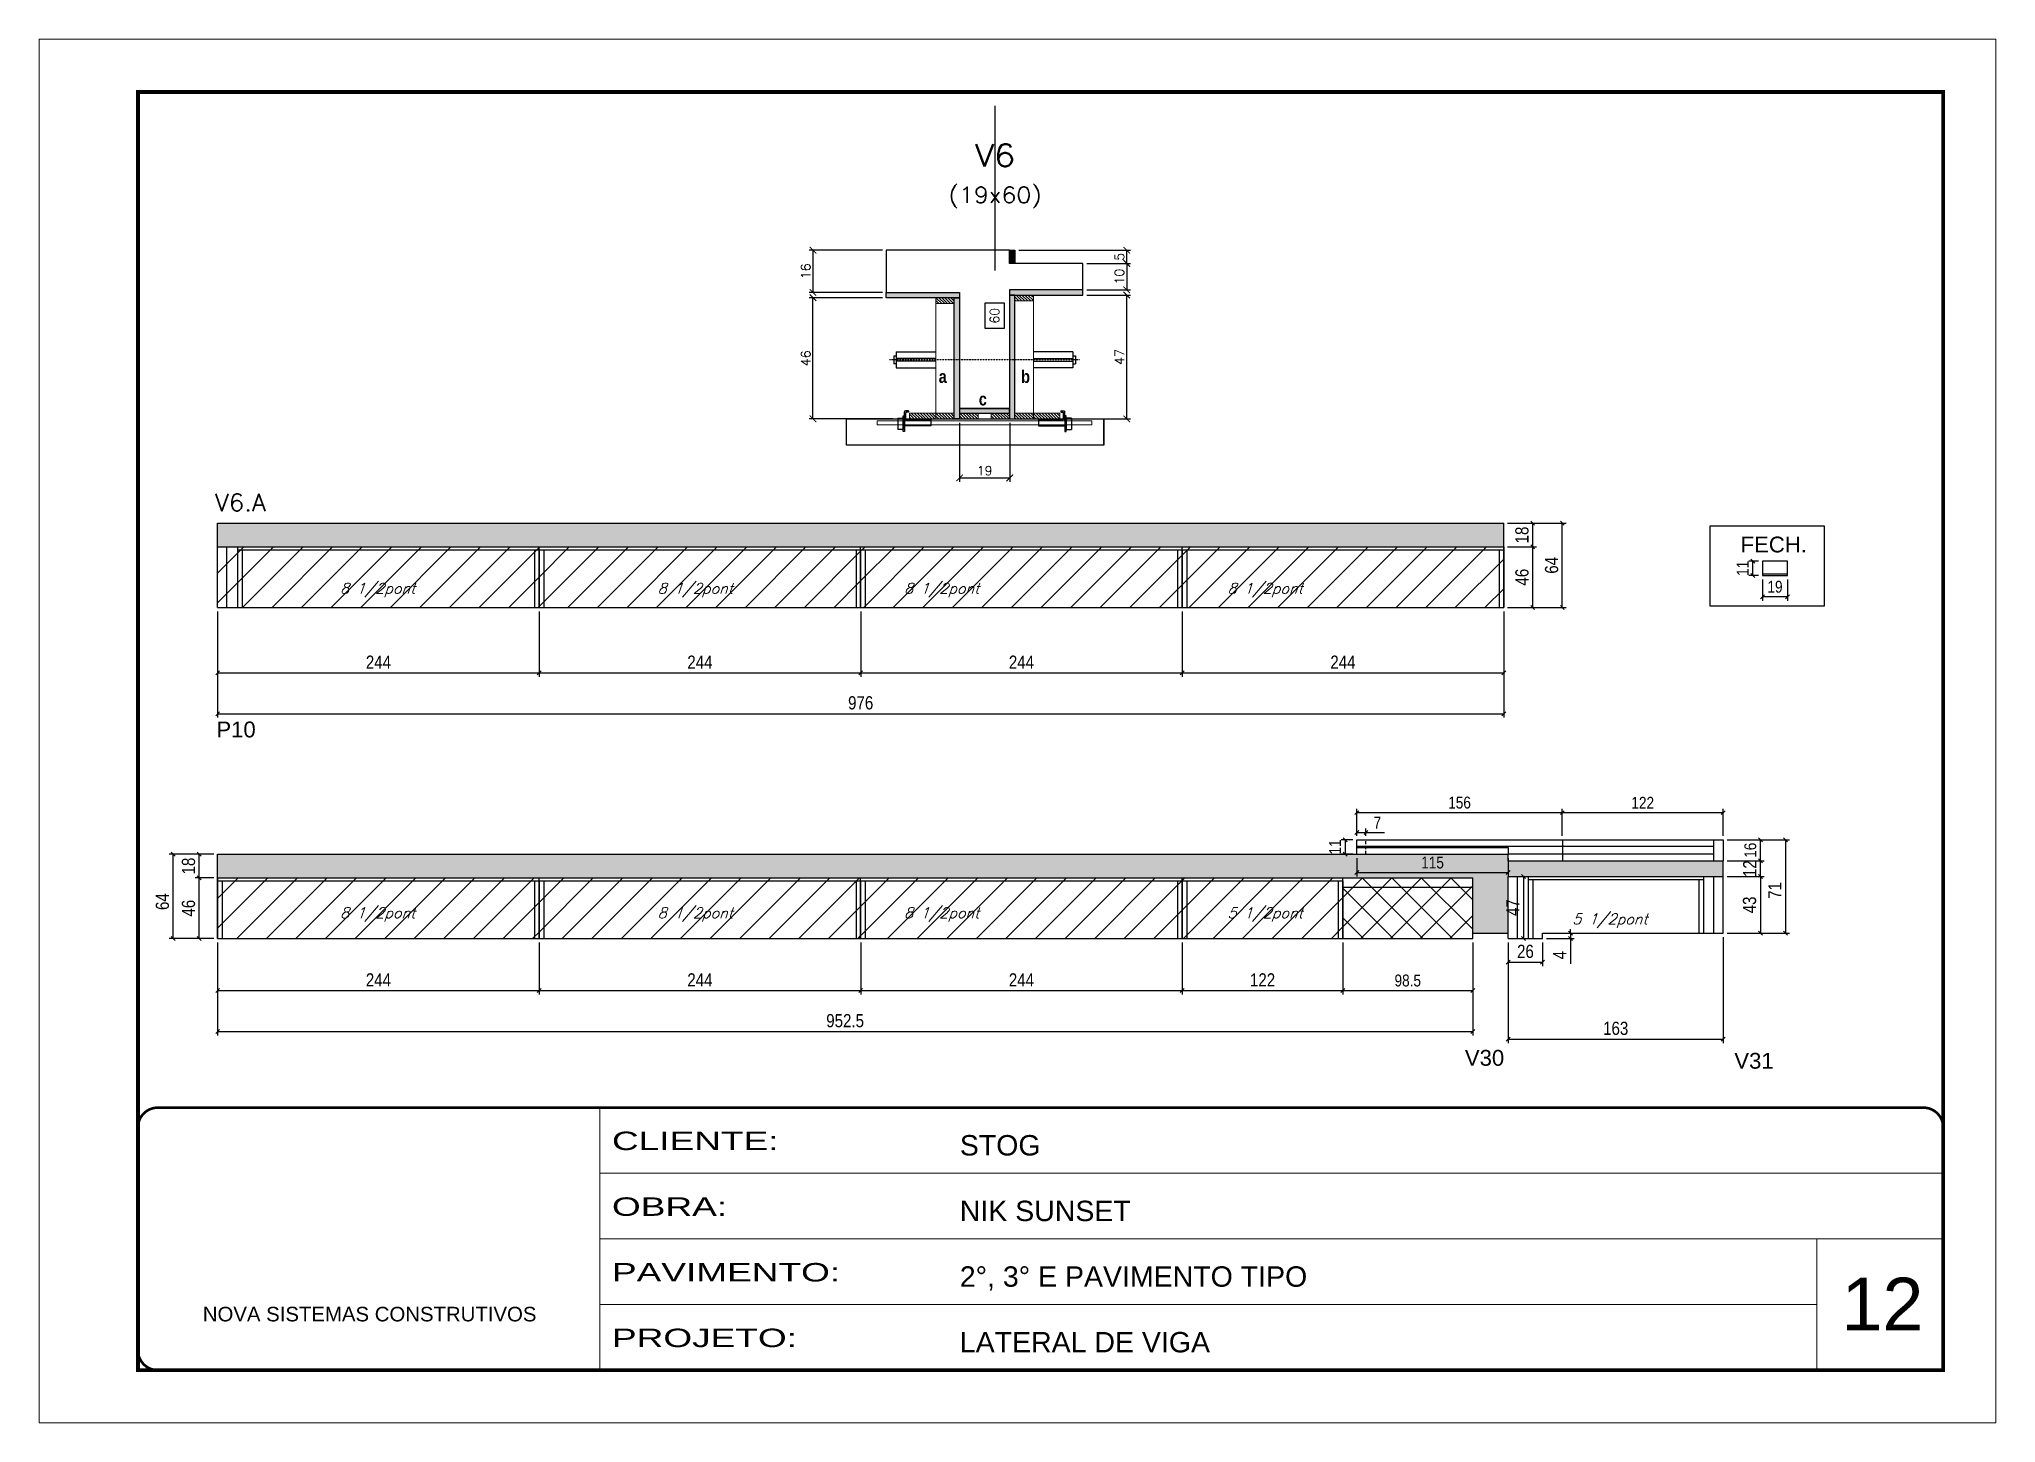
# Model space of a CAD drawing. Extents: x -10448 to -1189, y -11772 to 17235.
# Drawn here: x -5680 to -4195, y 13497 to 14547 of the extents above; entities that cross this region are included whole.
import ezdxf
from ezdxf.enums import TextEntityAlignment as Align

# ---------------------------------------------------------------- set-up
doc = ezdxf.new("R2010")
doc.units = 0
for name, pattern in [('CONTINUO', [0]), ('DASHED', [0.75, 0.5, -0.25]), ('HIDDEN', [0.375, 0.25, -0.125])]:
    doc.linetypes.add(name, pattern=pattern)
for name, color, linetype in [('5', 5, 'Continuous'), ('barrote', 251, 'Continuous'), ('COTA', 241, 'Continuous'), ('Cota Seção (2x)', 4, 'Continuous'), ('detalhes', 4, 'Continuous'), ('Painéis', 200, 'Continuous'), ('presilha', 1, 'Continuous'), ('Reaproveitamento', 251, 'Continuous'), ('SARR_2.2x7', 40, 'Continuous'), ('SARR_3.5x7', 81, 'Continuous'), ('SARR_EDITAR', 141, 'Continuous'), ('TENSOR', 3, 'Continuous'), ('texto', 7, 'Continuous'), ('Texto de Titulo', 7, 'Continuous'), ('Texto Qtd Sarr', 242, 'Continuous')]:
    doc.layers.add(name, color=color, linetype=linetype)
for name, color, linetype, lineweight in [('CARIMBO', 255, 'Continuous', 9), ('CONCRETO', 251, 'Continuous', 25), ('Folhas', 255, 'Continuous', 9), ('Hachura', 251, 'Continuous', 9), ('Madeira', 126, 'Continuous', 18), ('SARRAFO DE PRESSAO', 251, 'DASHED', 9), ('SCO-___-LAJ', 2, 'Continuous', 0), ('Texto Seção', 7, 'Continuous', 15)]:
    doc.layers.add(name, color=color, linetype=linetype, lineweight=lineweight)
doc.styles.add('ARIAL', font='arial.ttf')
doc.styles.add('COTA TECNICA', font='techl___.ttf', dxfattribs={"height": 10})
doc.styles.add('COTA TECNICA-50', font='techl___.ttf', dxfattribs={"height": 9})
doc.styles.add('REGUA-120', font='ROMANS.shx', dxfattribs={"height": 15})
doc.styles.add('Romans', font='romans.shx')
doc.styles.get("Standard").update_dxf_attribs({"font": 'arial.ttf'})
doc.styles.add('TECNICA', font='techb___.ttf', dxfattribs={"height": 10})
doc.styles.add('Tecnologia', font='')
doc.styles.get('Tecnologia').set_extended_font_data('Forgotten Futurist')
doc.dimstyles.new('COTA PAINEL-50', dxfattribs={"dimtxt": 9, "dimasz": 3, "dimexe": 3, "dimexo": 3, "dimgap": 3, "dimtad": 1, "dimdec": 1, "dimzin": 12, "dimdsep": 46, "dimtxsty": 'COTA TECNICA-50', "dimblk1": 'OBLIQUE', "dimblk2": 'OBLIQUE', "dimsah": 1, "dimcen": 0.9, "dimclrd": 4, "dimclre": 4, "dimclrt": 240, "dimadec": 1, "dimazin": 3, "dimtfac": 1, "dimtdec": 1, "dimtmove": 0, "dimatfit": 3, "dimfxl": 1, "dimtolj": 1, "dimtzin": 12, "dimarcsym": 0})
doc.dimstyles.new('Cota Seção (2x)', dxfattribs={"dimtxt": 7, "dimasz": 5, "dimexe": 3, "dimexo": 3, "dimgap": 2, "dimtad": 3, "dimdec": 1, "dimlfac": 0.5, "dimzin": 12, "dimdsep": 46, "dimtxsty": 'Romans', "dimblk": 'ARCHTICK', "dimcen": 0, "dimclrd": 4, "dimclre": 4, "dimclrt": 1, "dimadec": 1, "dimazin": 3, "dimtfac": 1, "dimtdec": 1, "dimtmove": 0, "dimatfit": 3, "dimldrblk": 'OBLIQUE', "dimfxl": 1, "dimtolj": 1, "dimtzin": 12, "dimarcsym": 0})
doc.dimstyles.new('Cota Seção interna', dxfattribs={"dimtxt": 7, "dimasz": 6, "dimexe": 0.18, "dimexo": 2, "dimgap": -4, "dimtad": 3, "dimdec": 1, "dimlfac": 0.5, "dimzin": 12, "dimdsep": 46, "dimtxsty": 'Romans', "dimblk": 'ARCHTICK', "dimcen": 0.09, "dimse1": 1, "dimse2": 1, "dimsd1": 1, "dimsd2": 1, "dimclrd": 180, "dimclre": 5, "dimclrt": 1, "dimadec": 0, "dimazin": 3, "dimtfac": 1, "dimtdec": 1, "dimtofl": 0, "dimtmove": 0, "dimatfit": 3, "dimldrblk": 'ARCHTICK', "dimfxl": 1, "dimtolj": 1, "dimtzin": 0, "dimarcsym": 0})
doc.dimstyles.new('PAINEL', dxfattribs={"dimtxt": 10, "dimasz": 3, "dimexe": 3, "dimexo": 3, "dimgap": 3, "dimtad": 1, "dimdec": 1, "dimzin": 12, "dimdsep": 46, "dimtxsty": 'COTA TECNICA', "dimblk1": 'OBLIQUE', "dimblk2": 'OBLIQUE', "dimsah": 1, "dimcen": 0.9, "dimclrd": 4, "dimclre": 4, "dimclrt": 240, "dimadec": 1, "dimazin": 3, "dimtfac": 1, "dimtdec": 1, "dimtmove": 0, "dimatfit": 3, "dimfxl": 1, "dimtolj": 1, "dimtzin": 12, "dimarcsym": 0})
pattern_1 = [(50, (-139469.2827, -18395.9775), (5.46554007, -0.47817257), [0.5715, -6.2865]), (355, (-139469.2827, -18395.9775), (-1.05730264, 5.73170536), [0.4572, -5.02921753]), (100.4514447, (-139468.827, -18396.0174), (4.40823741, 5.25353256), [0.48570026, -5.34270734]), (46.1842, (-139469.283, -18394.4535), (8.13237123, -1.26126984), [0.85725, -9.42975]), (96.6355576, (-139468.605, -18394.559), (7.122124, 7.42278374), [0.7285507, -8.01406824]), (351.184151, (-139469.283, -18394.4535), (7.122124, 7.42278374), [0.685799, -7.54379196]), (21, (-139468.5207, -18394.8345), (4.54843174, -3.06795595), [0.5715, -6.2865]), (326, (-139468.5207, -18394.8345), (1.85406085, 5.52563898), [0.4572, -5.0292]), (71.451445, (-139468.1417, -18395.09), (6.40249258, 2.45768307), [0.48570026, -5.34269813]), (37.5, (-139469.2827, -18395.9775), (0.092658098, 2.536651166), [0, -4.96824, 0, -5.1054, 0, -5.04825]), (7.5, (-139469.2827, -18395.9775), (2.004589875, 3.005417245), [0, -2.91084, 0, -4.85394, 0, -1.92405]), (327.5, (-139470.982, -18395.9775), (4.067717855, -0.17186232), [0, -1.905, 0, -5.9436, 0, -7.8867]), (317.5, (-139471.744, -18395.9775), (4.44387544, 0.76279473), [0, -2.4765, 0, -3.94716, 0, -5.6007])]
pattern_2 = [(45, (-139469.283, -18395.978), (-11.2253202, 11.2253202), [])]

msp = doc.modelspace()

# ---------------------------------------------------------------- texts
at = {"layer": '5', "color": 7, "linetype": 'Continuous'}
msp.add_text('FECH.', height=12, rotation=359.99996, dxfattribs=at).set_placement((-4388.49, 14157.59))
at = {"layer": '5', "linetype": 'Continuous'}
for s, rotation, p in [('P10', 0.00004, (-5545.24, 14017.23)), ('V30', 0.00004, (-4597.75, 13768.06)), ('V31', 359.99996, (-4393.26, 13765.83))]:
    msp.add_text(s, height=12, rotation=rotation, dxfattribs=at).set_placement(p)
at = {"layer": 'CARIMBO', "style": 'ARIAL'}
msp.add_text('12', height=40, dxfattribs=at).set_placement((-4311.92, 13567.22))
at = {"layer": 'detalhes', "style": 'TECNICA'}
for s, p in [('a', (-4997.07, 14286.21)), ('b', (-4934.52, 14286.2)), ('c', (-4966.64, 14269.11))]:
    msp.add_text(s, height=9.6, dxfattribs=at).set_placement(p)
at = {"layer": 'texto', "color": 2, "char_height": 8, "attachment_point": 5, "style": 'Romans'}
for s, insert in [('{\\Q19;\\C256;8 1/2pont}', (-5422.82, 14129.04)), ('{\\Q19;\\C256;8 1/2pont}', (-5181.82, 14129.04)), ('{\\Q19;\\C256;8 1/2pont}', (-4994.82, 14129.04)), ('{\\Q19;\\C256;8 1/2pont}', (-4749.32, 14129.04)), ('{\\Q19;\\C256;8 1/2pont}', (-5422.82, 13882.82)), ('{\\Q19;\\C256;8 1/2pont}', (-5181.82, 13882.82)), ('{\\Q19;\\C256;8 1/2pont}', (-4994.82, 13882.82)), ('{\\Q19;\\C256;5 1/2pont}', (-4749.32, 13882.82)), ('{\\Q19;\\C256;5 1/2pont}', (-4487.67, 13878.14))]:
    msp.add_mtext(s, dxfattribs=dict(at, insert=insert))
at = {"layer": 'Texto Seção', "style": 'REGUA-120', "width": 1.05}
msp.add_text('V6.A', height=13, dxfattribs=at).set_placement((-5546.32, 14189.01))

# ---------------------------------------------------------------- blocks, each defined once
blk = doc.blocks.new('9999999999')
at = {"color": 30, "linetype": 'CONTINUO'}
for p, q in [((98564.6, 34230.2), (98564.6, 34429.4)), ((98564.6, 34379.6), (99584, 34379.6)), ((98564.6, 34329.8), (99488, 34329.8)), ((99584, 34329.8), (99488, 34329.8)), ((99488, 34329.8), (99488, 34230.2)), ((98564.6, 34280), (99488, 34280))]:
    blk.add_line(p, q, dxfattribs=at)
at = {"color": 30, "linetype": 'CONTINUO', "const_width": 2}
blk.add_lwpolyline([(99584, 34230.2), (99584, 34414.4, 0.414214), (99569, 34429.4), (98229, 34429.4, 0.414214), (98214, 34414.4), (98214, 34245.2, 0.414214), (98229, 34230.2), (99584, 34230.2)], format="xyb", dxfattribs=at)
at = {"layer": 'Folhas'}
blk.add_lwpolyline([(98139, 34190.2), (99624, 34190.2), (99624, 35240.2), (98139, 35240.2)], close=True, dxfattribs=at)
at = {"layer": 'Folhas', "color": 30, "const_width": 3}
blk.add_lwpolyline([(98214, 34230.2), (99584, 34230.2), (99584, 35200.2), (98214, 35200.2)], close=True, dxfattribs=at)
at = {"color": 7, "linetype": 'Continuous', "ltscale": 5, "style": 'ARIAL'}
for s, height, p in [('STOG', 15.48, (98837.7, 34393.1)), ('NIK SUNSET', 15.48, (98837.7, 34343.3)), ('2°, 3° E PAVIMENTO TIPO', 15.483, (98837.7, 34293.5)), ('NOVA SISTEMAS CONSTRUTIVOS', 11.059, (98263.2, 34267.2)), ('LATERAL DE VIGA', 15.483, (98837.7, 34243.7))]:
    blk.add_text(s, height=height, dxfattribs=at).set_placement(p)
at = {"layer": 'Folhas', "color": 7, "style": 'Tecnologia', "width": 1.5}
for s, p in [('CLIENTE:', (98573.7, 34397.2)), ('OBRA:', (98573.7, 34347.3)), ('PAVIMENTO:', (98573.7, 34297.5)), ('PROJETO:', (98573.7, 34247.7))]:
    blk.add_text(s, height=14, dxfattribs=at).set_placement(p)
blk = doc.blocks.new('_ArchTick')
at = {"color": 0, "linetype": 'ByBlock', "const_width": 0.15}
blk.add_lwpolyline([(-0.5, -0.5), (0.5, 0.5)], dxfattribs=at)
blk = doc.blocks.new('*D157')
at = {"layer": 'COTA', "color": 4, "lineweight": -2, "transparency": 16777216}
for p, q in [((-4884.6, 14352.9), (-4851.4, 14352.9)), ((-4854.4, 14258.9), (-4854.4, 14352.9)), ((-4902.2, 14258.9), (-4851.4, 14258.9))]:
    blk.add_line(p, q, dxfattribs=at)
at = {"layer": 'Defpoints', "color": 0, "transparency": 16777216}
for p in [(-4887.6, 14352.9), (-4854.4, 14352.9), (-4905.2, 14258.9)]:
    blk.add_point(p, dxfattribs=at)
at = {"layer": 'COTA', "color": 4, "lineweight": -2, "transparency": 16777216, "xscale": 5, "yscale": 5, "zscale": 5}
for p, rotation in [((-4854.4, 14352.9), 90), ((-4854.4, 14258.9), 270)]:
    blk.add_blockref('_ArchTick', p, dxfattribs=dict(at, rotation=rotation))
at = {"layer": 'COTA', "color": 1, "transparency": 16777216, "insert": (-4859.9, 14305.9), "char_height": 7, "attachment_point": 5, "rotation": 90, "style": 'Romans'}
blk.add_mtext('\\A1;47', dxfattribs=at)
blk = doc.blocks.new('_Oblique')
at = {"color": 0, "linetype": 'ByBlock', "lineweight": -2}
blk.add_line((-0.5, -0.5), (0.5, 0.5), dxfattribs=at)
blk = doc.blocks.new('*D158')
at = {"layer": 'COTA', "color": 4, "lineweight": -2, "transparency": 16777216}
for p, q in [((-4884.6, 14376.9), (-4851.4, 14376.9)), ((-4854.4, 14376.9), (-4854.4, 14356.9)), ((-4884.6, 14356.9), (-4851.4, 14356.9))]:
    blk.add_line(p, q, dxfattribs=at)
at = {"layer": 'Defpoints', "color": 0, "transparency": 16777216}
for p in [(-4887.6, 14376.9), (-4887.6, 14356.9), (-4854.4, 14356.9)]:
    blk.add_point(p, dxfattribs=at)
at = {"layer": 'COTA', "color": 4, "lineweight": -2, "transparency": 16777216, "xscale": 5, "yscale": 5, "zscale": 5}
for p, rotation in [((-4854.4, 14376.9), 90), ((-4854.4, 14356.9), 270)]:
    blk.add_blockref('_ArchTick', p, dxfattribs=dict(at, rotation=rotation))
at = {"layer": 'COTA', "color": 1, "transparency": 16777216, "insert": (-4859.9, 14366.9), "char_height": 7, "attachment_point": 5, "rotation": 90, "style": 'Romans'}
blk.add_mtext('\\A1;10', dxfattribs=at)
blk = doc.blocks.new('*D159')
at = {"layer": 'COTA', "color": 4, "lineweight": -2, "transparency": 16777216}
for p, q in [((-5039.8, 14350.9), (-5095.5, 14350.9)), ((-5092.5, 14258.9), (-5092.5, 14350.9)), ((-5031.8, 14258.9), (-5095.5, 14258.9))]:
    blk.add_line(p, q, dxfattribs=at)
at = {"layer": 'Defpoints', "color": 0, "transparency": 16777216}
for p in [(-5092.5, 14350.9), (-5036.8, 14350.9), (-5028.8, 14258.9)]:
    blk.add_point(p, dxfattribs=at)
at = {"layer": 'COTA', "color": 4, "lineweight": -2, "transparency": 16777216, "xscale": 5, "yscale": 5, "zscale": 5}
for p, rotation in [((-5092.5, 14350.9), 90), ((-5092.5, 14258.9), 270)]:
    blk.add_blockref('_ArchTick', p, dxfattribs=dict(at, rotation=rotation))
at = {"layer": 'COTA', "color": 1, "transparency": 16777216, "insert": (-5098, 14304.9), "char_height": 7, "attachment_point": 5, "rotation": 90, "style": 'Romans'}
blk.add_mtext('\\A1;46', dxfattribs=at)
blk = doc.blocks.new('*D160')
at = {"layer": 'Cota Seção (2x)', "color": 180, "lineweight": -2, "transparency": 16777216}
for p, q in [((-4947.2, 14346.7), (-4962.2, 14346.7)), ((-4962.2, 14346.7), (-4962.2, 14327.7)), ((-4947.2, 14327.7), (-4947.2, 14346.7)), ((-4962.2, 14327.7), (-4947.2, 14327.7))]:
    blk.add_line(p, q, dxfattribs=at)
at = {"layer": 'Defpoints', "color": 0, "transparency": 16777216}
for p in [(-4943.2, 14386.9), (-4943.2, 14386.9), (-4943.2, 14266.9)]:
    blk.add_point(p, dxfattribs=at)
at = {"layer": 'Cota Seção (2x)', "color": 1, "transparency": 16777216, "insert": (-4954.7, 14337.2), "char_height": 7, "attachment_point": 5, "rotation": 90, "style": 'Romans'}
blk.add_mtext('\\A1;60', dxfattribs=at)
blk = doc.blocks.new('PRESILHA METÁLICA 1')
at = {"layer": 'presilha'}
for p, q in [((0, 13), (6, 13)), ((0, 13), (0, 0)), ((6, 0), (0, 0)), ((6, 15.5), (7.5, 15.5)), ((6, -2.5), (6, 15.5)), ((6, 13), (6, 0)), ((7.5, 10.6), (7.5, 19.9)), ((7.5, 15.5), (7.5, -2.5)), ((37.5, 4.1), (7.5, 4.1)), ((12, 21), (8.6, 21)), ((9, 11.6), (9, 18.9)), ((12, 19.5), (9.6, 19.5)), ((37.5, 11), (9.6, 11)), ((12, 21), (12, 19.5)), ((37.5, 11), (37.5, 4.1)), ((7.5, -2.5), (6, -2.5))]:
    blk.add_line(p, q, dxfattribs=at)
for centre, radius, start, end in [((8.6, 19.9), 1.14, 90, 180), ((9.6, 18.9), 0.57, 90, 180), ((9.6, 11.6), 0.57, 180, 270)]:
    blk.add_arc(centre, radius, start, end, dxfattribs=at)
blk = doc.blocks.new('*D161')
at = {"layer": 'COTA', "color": 4, "lineweight": -2, "transparency": 16777216}
for p, q in [((-4981.2, 14255.9), (-4981.2, 14211.1)), ((-4943.2, 14255.9), (-4943.2, 14211.1)), ((-4981.2, 14214.1), (-4943.2, 14214.1))]:
    blk.add_line(p, q, dxfattribs=at)
at = {"layer": 'Defpoints', "color": 0, "transparency": 16777216}
for p in [(-4981.2, 14258.9), (-4943.2, 14258.9), (-4943.2, 14214.1)]:
    blk.add_point(p, dxfattribs=at)
at = {"layer": 'COTA', "color": 4, "lineweight": -2, "transparency": 16777216, "xscale": 5, "yscale": 5, "zscale": 5, "rotation": 180}
blk.add_blockref('_ArchTick', (-4981.2, 14214.1), dxfattribs=at)
at = {"layer": 'COTA', "color": 4, "lineweight": -2, "transparency": 16777216, "xscale": 5, "yscale": 5, "zscale": 5}
blk.add_blockref('_ArchTick', (-4943.2, 14214.1), dxfattribs=at)
at = {"layer": 'COTA', "color": 1, "transparency": 16777216, "insert": (-4962.2, 14219.6), "char_height": 7, "attachment_point": 5, "style": 'Romans'}
blk.add_mtext('\\A1;19', dxfattribs=at)
blk = doc.blocks.new('*D1292')
at = {"layer": 'COTA', "color": 4, "lineweight": -2, "transparency": 16777216}
for p, q in [((-5039.8, 14386.9), (-5095.5, 14386.9)), ((-5092.5, 14386.9), (-5092.5, 14354.9)), ((-5039.8, 14354.9), (-5095.5, 14354.9))]:
    blk.add_line(p, q, dxfattribs=at)
at = {"layer": 'Defpoints', "color": 0, "transparency": 16777216}
for p in [(-5036.8, 14386.9), (-5092.5, 14354.9), (-5036.8, 14354.9)]:
    blk.add_point(p, dxfattribs=at)
at = {"layer": 'COTA', "color": 4, "lineweight": -2, "transparency": 16777216, "xscale": 5, "yscale": 5, "zscale": 5}
for p, rotation in [((-5092.5, 14386.9), 90), ((-5092.5, 14354.9), 270)]:
    blk.add_blockref('_ArchTick', p, dxfattribs=dict(at, rotation=rotation))
at = {"layer": 'COTA', "color": 1, "transparency": 16777216, "insert": (-5098, 14370.9), "char_height": 7, "attachment_point": 5, "rotation": 90, "style": 'Romans'}
blk.add_mtext('\\A1;16', dxfattribs=at)
blk = doc.blocks.new('*D1293')
at = {"layer": 'COTA', "color": 4, "lineweight": -2, "transparency": 16777216}
for p, q in [((-4936.2, 14386.9), (-4851.4, 14386.9)), ((-4884.6, 14376.9), (-4851.4, 14376.9)), ((-4854.4, 14376.9), (-4854.4, 14386.9))]:
    blk.add_line(p, q, dxfattribs=at)
at = {"layer": 'Defpoints', "color": 0, "transparency": 16777216}
for p in [(-4939.2, 14386.9), (-4887.6, 14376.9), (-4854.4, 14386.9)]:
    blk.add_point(p, dxfattribs=at)
at = {"layer": 'COTA', "color": 4, "lineweight": -2, "transparency": 16777216, "xscale": 5, "yscale": 5, "zscale": 5}
for p, rotation in [((-4854.4, 14386.9), 90), ((-4854.4, 14376.9), 270)]:
    blk.add_blockref('_ArchTick', p, dxfattribs=dict(at, rotation=rotation))
at = {"layer": 'COTA', "color": 1, "transparency": 16777216, "insert": (-4859.9, 14381.9), "char_height": 7, "attachment_point": 5, "rotation": 90, "style": 'Romans'}
blk.add_mtext('\\A1;5', dxfattribs=at)
blk = doc.blocks.new('titulo1')
at = {"layer": 'Defpoints', "color": 252, "linetype": 'HIDDEN', "ltscale": 2}
blk.add_line((0, 0), (0, 125), dxfattribs=at)
at = {"layer": 'Defpoints', "style": 'Romans', "oblique": 15}
blk.add_attdef('FOLHA', text='', height=10, dxfattribs=at).set_placement((0, 15.6), align=Align.MIDDLE_CENTER)
at = {"layer": 'Texto Qtd Sarr', "color": 3, "style": 'Romans', "oblique": 15}
for tag, height, p in [('TITULO', 17, (0, 71.4)), ('SEÇÃO', 12, (0, 41.5))]:
    blk.add_attdef(tag, text='', height=height, dxfattribs=at).set_placement(p, align=Align.MIDDLE_CENTER)
blk = doc.blocks.new('*D163')
at = {"layer": 'COTA', "color": 4, "linetype": 'ByBlock', "lineweight": -2, "transparency": 16777216}
for p, q in [((-4565.3, 14161.8), (-4543.3, 14161.8)), ((-4546.3, 14115.8), (-4546.3, 14161.8)), ((-4565.3, 14115.8), (-4543.3, 14115.8))]:
    blk.add_line(p, q, dxfattribs=at)
at = {"layer": 'Defpoints', "color": 0, "linetype": 'ByBlock', "transparency": 16777216}
for p in [(-4568.3, 14161.8), (-4546.3, 14161.8), (-4568.3, 14115.8)]:
    blk.add_point(p, dxfattribs=at)
at = {"layer": 'COTA', "color": 4, "linetype": 'ByBlock', "lineweight": -2, "transparency": 16777216, "xscale": 3, "yscale": 3, "zscale": 3}
for p, rotation in [((-4546.3, 14161.8), 90), ((-4546.3, 14115.8), 270)]:
    blk.add_blockref('_Oblique', p, dxfattribs=dict(at, rotation=rotation))
at = {"layer": 'COTA', "color": 240, "linetype": 'ByBlock', "transparency": 16777216, "insert": (-4554.4, 14138.8), "char_height": 10, "attachment_point": 5, "rotation": 90, "style": 'COTA TECNICA'}
blk.add_mtext('\\A1;46', dxfattribs=at)
blk = doc.blocks.new('*D164')
at = {"layer": 'COTA', "color": 4, "linetype": 'ByBlock', "lineweight": -2, "transparency": 16777216}
for p, q in [((-4565.3, 14179.8), (-4543.3, 14179.8)), ((-4546.3, 14161.8), (-4546.3, 14179.8)), ((-4565.3, 14161.8), (-4543.3, 14161.8))]:
    blk.add_line(p, q, dxfattribs=at)
at = {"layer": 'Defpoints', "color": 0, "linetype": 'ByBlock', "transparency": 16777216}
for p in [(-4568.3, 14179.8), (-4546.3, 14179.8), (-4568.3, 14161.8)]:
    blk.add_point(p, dxfattribs=at)
at = {"layer": 'COTA', "color": 4, "linetype": 'ByBlock', "lineweight": -2, "transparency": 16777216, "xscale": 3, "yscale": 3, "zscale": 3}
for p, rotation in [((-4546.3, 14179.8), 90), ((-4546.3, 14161.8), 270)]:
    blk.add_blockref('_Oblique', p, dxfattribs=dict(at, rotation=rotation))
at = {"layer": 'COTA', "color": 240, "linetype": 'ByBlock', "transparency": 16777216, "insert": (-4554.4, 14170.8), "char_height": 10, "attachment_point": 5, "rotation": 90, "style": 'COTA TECNICA'}
blk.add_mtext('\\A1;18', dxfattribs=at)
blk = doc.blocks.new('*D165')
at = {"layer": 'COTA', "color": 4, "linetype": 'ByBlock', "lineweight": -2, "transparency": 16777216}
for p, q in [((-4565.3, 14179.8), (-4520.8, 14179.8)), ((-4523.8, 14115.8), (-4523.8, 14179.8)), ((-4565.3, 14115.8), (-4520.8, 14115.8))]:
    blk.add_line(p, q, dxfattribs=at)
at = {"layer": 'Defpoints', "color": 0, "linetype": 'ByBlock', "transparency": 16777216}
for p in [(-4568.3, 14179.8), (-4523.8, 14179.8), (-4568.3, 14115.8)]:
    blk.add_point(p, dxfattribs=at)
at = {"layer": 'COTA', "color": 4, "linetype": 'ByBlock', "lineweight": -2, "transparency": 16777216, "xscale": 3, "yscale": 3, "zscale": 3}
for p, rotation in [((-4523.8, 14179.8), 90), ((-4523.8, 14115.8), 270)]:
    blk.add_blockref('_Oblique', p, dxfattribs=dict(at, rotation=rotation))
at = {"layer": 'COTA', "color": 240, "linetype": 'ByBlock', "transparency": 16777216, "insert": (-4531.9, 14147.8), "char_height": 10, "attachment_point": 5, "rotation": 90, "style": 'COTA TECNICA'}
blk.add_mtext('\\A1;64', dxfattribs=at)
blk = doc.blocks.new('*D166')
at = {"layer": 'COTA', "color": 4, "linetype": 'ByBlock', "lineweight": -2, "transparency": 16777216}
for p, q in [((-5544.3, 14112.8), (-5544.3, 14063.2)), ((-5300.3, 14112.8), (-5300.3, 14063.2)), ((-5544.3, 14066.2), (-5300.3, 14066.2))]:
    blk.add_line(p, q, dxfattribs=at)
at = {"layer": 'Defpoints', "color": 0, "linetype": 'ByBlock', "transparency": 16777216}
for p in [(-5544.3, 14115.8), (-5300.3, 14115.8), (-5300.3, 14066.2)]:
    blk.add_point(p, dxfattribs=at)
at = {"layer": 'COTA', "color": 4, "linetype": 'ByBlock', "lineweight": -2, "transparency": 16777216, "xscale": 3, "yscale": 3, "zscale": 3, "rotation": 180}
blk.add_blockref('_Oblique', (-5544.3, 14066.2), dxfattribs=at)
at = {"layer": 'COTA', "color": 4, "linetype": 'ByBlock', "lineweight": -2, "transparency": 16777216, "xscale": 3, "yscale": 3, "zscale": 3}
blk.add_blockref('_Oblique', (-5300.3, 14066.2), dxfattribs=at)
at = {"layer": 'COTA', "color": 240, "linetype": 'ByBlock', "transparency": 16777216, "insert": (-5422.3, 14074.3), "char_height": 10, "attachment_point": 5, "style": 'COTA TECNICA'}
blk.add_mtext('\\A1;244', dxfattribs=at)
blk = doc.blocks.new('*D167')
at = {"layer": 'COTA', "color": 4, "linetype": 'ByBlock', "lineweight": -2, "transparency": 16777216}
for p, q in [((-5300.3, 14112.8), (-5300.3, 14063.2)), ((-5056.3, 14112.8), (-5056.3, 14063.2)), ((-5300.3, 14066.2), (-5056.3, 14066.2))]:
    blk.add_line(p, q, dxfattribs=at)
at = {"layer": 'Defpoints', "color": 0, "linetype": 'ByBlock', "transparency": 16777216}
for p in [(-5300.3, 14115.8), (-5056.3, 14115.8), (-5056.3, 14066.2)]:
    blk.add_point(p, dxfattribs=at)
at = {"layer": 'COTA', "color": 4, "linetype": 'ByBlock', "lineweight": -2, "transparency": 16777216, "xscale": 3, "yscale": 3, "zscale": 3, "rotation": 180}
blk.add_blockref('_Oblique', (-5300.3, 14066.2), dxfattribs=at)
at = {"layer": 'COTA', "color": 4, "linetype": 'ByBlock', "lineweight": -2, "transparency": 16777216, "xscale": 3, "yscale": 3, "zscale": 3}
blk.add_blockref('_Oblique', (-5056.3, 14066.2), dxfattribs=at)
at = {"layer": 'COTA', "color": 240, "linetype": 'ByBlock', "transparency": 16777216, "insert": (-5178.3, 14074.3), "char_height": 10, "attachment_point": 5, "style": 'COTA TECNICA'}
blk.add_mtext('\\A1;244', dxfattribs=at)
blk = doc.blocks.new('*D9')
at = {"layer": 'COTA', "color": 4, "linetype": 'ByBlock', "lineweight": -2, "transparency": 16777216}
for p, q in [((-5544.3, 14112.8), (-5544.3, 14032.2)), ((-4568.3, 14112.8), (-4568.3, 14032.2)), ((-5544.3, 14035.2), (-4568.3, 14035.2))]:
    blk.add_line(p, q, dxfattribs=at)
at = {"layer": 'Defpoints', "color": 0, "linetype": 'ByBlock', "transparency": 16777216}
for p in [(-5544.3, 14115.8), (-4568.3, 14115.8), (-4568.3, 14035.2)]:
    blk.add_point(p, dxfattribs=at)
at = {"layer": 'COTA', "color": 4, "linetype": 'ByBlock', "lineweight": -2, "transparency": 16777216, "xscale": 3, "yscale": 3, "zscale": 3, "rotation": 180}
blk.add_blockref('_Oblique', (-5544.3, 14035.2), dxfattribs=at)
at = {"layer": 'COTA', "color": 4, "linetype": 'ByBlock', "lineweight": -2, "transparency": 16777216, "xscale": 3, "yscale": 3, "zscale": 3}
blk.add_blockref('_Oblique', (-4568.3, 14035.2), dxfattribs=at)
at = {"layer": 'COTA', "color": 240, "linetype": 'ByBlock', "transparency": 16777216, "insert": (-5056.3, 14043.4), "char_height": 10, "attachment_point": 5, "style": 'COTA TECNICA'}
blk.add_mtext('\\A1;976', dxfattribs=at)
blk = doc.blocks.new('*D10')
at = {"layer": 'COTA', "color": 4, "linetype": 'ByBlock', "lineweight": -2, "transparency": 16777216}
for p, q in [((-4812.3, 14090.8), (-4812.3, 14063.2)), ((-4568.3, 14078.6), (-4568.3, 14063.2)), ((-4812.3, 14066.2), (-4568.3, 14066.2))]:
    blk.add_line(p, q, dxfattribs=at)
at = {"layer": 'Defpoints', "color": 0, "linetype": 'ByBlock', "transparency": 16777216}
for p in [(-4812.3, 14093.8), (-4568.3, 14081.6), (-4568.3, 14066.2)]:
    blk.add_point(p, dxfattribs=at)
at = {"layer": 'COTA', "color": 4, "linetype": 'ByBlock', "lineweight": -2, "transparency": 16777216, "xscale": 3, "yscale": 3, "zscale": 3, "rotation": 180}
blk.add_blockref('_Oblique', (-4812.3, 14066.2), dxfattribs=at)
at = {"layer": 'COTA', "color": 4, "linetype": 'ByBlock', "lineweight": -2, "transparency": 16777216, "xscale": 3, "yscale": 3, "zscale": 3}
blk.add_blockref('_Oblique', (-4568.3, 14066.2), dxfattribs=at)
at = {"layer": 'COTA', "color": 240, "linetype": 'ByBlock', "transparency": 16777216, "insert": (-4690.3, 14074.3), "char_height": 10, "attachment_point": 5, "style": 'COTA TECNICA'}
blk.add_mtext('\\A1;244', dxfattribs=at)
blk = doc.blocks.new('*D1119')
at = {"layer": 'COTA', "color": 4, "linetype": 'ByBlock', "lineweight": -2, "transparency": 16777216}
for p, q in [((-5056.3, 14112.8), (-5056.3, 14063.2)), ((-4812.3, 14112.8), (-4812.3, 14063.2)), ((-5056.3, 14066.2), (-4812.3, 14066.2))]:
    blk.add_line(p, q, dxfattribs=at)
at = {"layer": 'Defpoints', "color": 0, "linetype": 'ByBlock', "transparency": 16777216}
for p in [(-5056.3, 14115.8), (-4812.3, 14115.8), (-4812.3, 14066.2)]:
    blk.add_point(p, dxfattribs=at)
at = {"layer": 'COTA', "color": 4, "linetype": 'ByBlock', "lineweight": -2, "transparency": 16777216, "xscale": 3, "yscale": 3, "zscale": 3, "rotation": 180}
blk.add_blockref('_Oblique', (-5056.3, 14066.2), dxfattribs=at)
at = {"layer": 'COTA', "color": 4, "linetype": 'ByBlock', "lineweight": -2, "transparency": 16777216, "xscale": 3, "yscale": 3, "zscale": 3}
blk.add_blockref('_Oblique', (-4812.3, 14066.2), dxfattribs=at)
at = {"layer": 'COTA', "color": 240, "linetype": 'ByBlock', "transparency": 16777216, "insert": (-4934.3, 14074.3), "char_height": 10, "attachment_point": 5, "style": 'COTA TECNICA'}
blk.add_mtext('\\A1;244', dxfattribs=at)
blk = doc.blocks.new('*D11')
at = {"layer": 'COTA', "color": 4, "linetype": 'ByBlock', "lineweight": -2, "transparency": 16777216}
for p, q in [((-5547.3, 13910.6), (-5561.3, 13910.6)), ((-5558.3, 13864.6), (-5558.3, 13910.6)), ((-5547.3, 13864.6), (-5561.3, 13864.6))]:
    blk.add_line(p, q, dxfattribs=at)
at = {"layer": 'Defpoints', "color": 0, "linetype": 'ByBlock', "transparency": 16777216}
for p in [(-5558.3, 13910.6), (-5544.3, 13910.6), (-5544.3, 13864.6)]:
    blk.add_point(p, dxfattribs=at)
at = {"layer": 'COTA', "color": 4, "linetype": 'ByBlock', "lineweight": -2, "transparency": 16777216, "xscale": 3, "yscale": 3, "zscale": 3}
for p, rotation in [((-5558.3, 13910.6), 90), ((-5558.3, 13864.6), 270)]:
    blk.add_blockref('_Oblique', p, dxfattribs=dict(at, rotation=rotation))
at = {"layer": 'COTA', "color": 240, "linetype": 'ByBlock', "transparency": 16777216, "insert": (-5566.4, 13887.6), "char_height": 10, "attachment_point": 5, "rotation": 90, "style": 'COTA TECNICA'}
blk.add_mtext('\\A1;46', dxfattribs=at)
blk = doc.blocks.new('*D12')
at = {"layer": 'COTA', "color": 4, "linetype": 'ByBlock', "lineweight": -2, "transparency": 16777216}
for p, q in [((-5547.3, 13928.6), (-5561.3, 13928.6)), ((-5558.3, 13910.6), (-5558.3, 13928.6)), ((-5547.3, 13910.6), (-5561.3, 13910.6))]:
    blk.add_line(p, q, dxfattribs=at)
at = {"layer": 'Defpoints', "color": 0, "linetype": 'ByBlock', "transparency": 16777216}
for p in [(-5558.3, 13928.6), (-5544.3, 13928.6), (-5544.3, 13910.6)]:
    blk.add_point(p, dxfattribs=at)
at = {"layer": 'COTA', "color": 4, "linetype": 'ByBlock', "lineweight": -2, "transparency": 16777216, "xscale": 3, "yscale": 3, "zscale": 3}
for p, rotation in [((-5558.3, 13928.6), 90), ((-5558.3, 13910.6), 270)]:
    blk.add_blockref('_Oblique', p, dxfattribs=dict(at, rotation=rotation))
at = {"layer": 'COTA', "color": 240, "linetype": 'ByBlock', "transparency": 16777216, "insert": (-5566.4, 13919.6), "char_height": 10, "attachment_point": 5, "rotation": 90, "style": 'COTA TECNICA'}
blk.add_mtext('\\A1;18', dxfattribs=at)
blk = doc.blocks.new('*D13')
at = {"layer": 'COTA', "color": 4, "linetype": 'ByBlock', "lineweight": -2, "transparency": 16777216}
for p, q in [((-5547.3, 13928.6), (-5581.1, 13928.6)), ((-5578.1, 13864.6), (-5578.1, 13928.6)), ((-5547.3, 13864.6), (-5581.1, 13864.6))]:
    blk.add_line(p, q, dxfattribs=at)
at = {"layer": 'Defpoints', "color": 0, "linetype": 'ByBlock', "transparency": 16777216}
for p in [(-5578.1, 13928.6), (-5544.3, 13928.6), (-5544.3, 13864.6)]:
    blk.add_point(p, dxfattribs=at)
at = {"layer": 'COTA', "color": 4, "linetype": 'ByBlock', "lineweight": -2, "transparency": 16777216, "xscale": 3, "yscale": 3, "zscale": 3}
for p, rotation in [((-5578.1, 13928.6), 90), ((-5578.1, 13864.6), 270)]:
    blk.add_blockref('_Oblique', p, dxfattribs=dict(at, rotation=rotation))
at = {"layer": 'COTA', "color": 240, "linetype": 'ByBlock', "transparency": 16777216, "insert": (-5586.2, 13892.6), "char_height": 10, "attachment_point": 5, "rotation": 90, "style": 'COTA TECNICA'}
blk.add_mtext('\\A1;64', dxfattribs=at)
blk = doc.blocks.new('*D14')
at = {"layer": 'COTA', "color": 4, "linetype": 'ByBlock', "lineweight": -2, "transparency": 16777216}
for p, q in [((-5544.3, 13861.6), (-5544.3, 13822.1)), ((-5300.3, 13861.6), (-5300.3, 13822.1)), ((-5544.3, 13825.1), (-5300.3, 13825.1))]:
    blk.add_line(p, q, dxfattribs=at)
at = {"layer": 'Defpoints', "color": 0, "linetype": 'ByBlock', "transparency": 16777216}
for p in [(-5544.3, 13864.6), (-5300.3, 13864.6), (-5300.3, 13825.1)]:
    blk.add_point(p, dxfattribs=at)
at = {"layer": 'COTA', "color": 4, "linetype": 'ByBlock', "lineweight": -2, "transparency": 16777216, "xscale": 3, "yscale": 3, "zscale": 3, "rotation": 180}
blk.add_blockref('_Oblique', (-5544.3, 13825.1), dxfattribs=at)
at = {"layer": 'COTA', "color": 4, "linetype": 'ByBlock', "lineweight": -2, "transparency": 16777216, "xscale": 3, "yscale": 3, "zscale": 3}
blk.add_blockref('_Oblique', (-5300.3, 13825.1), dxfattribs=at)
at = {"layer": 'COTA', "color": 240, "linetype": 'ByBlock', "transparency": 16777216, "insert": (-5422.3, 13833.2), "char_height": 10, "attachment_point": 5, "style": 'COTA TECNICA'}
blk.add_mtext('\\A1;244', dxfattribs=at)
blk = doc.blocks.new('*D15')
at = {"layer": 'COTA', "color": 4, "linetype": 'ByBlock', "lineweight": -2, "transparency": 16777216}
for p, q in [((-5300.3, 13861.6), (-5300.3, 13822.1)), ((-5056.3, 13861.6), (-5056.3, 13822.1)), ((-5300.3, 13825.1), (-5056.3, 13825.1))]:
    blk.add_line(p, q, dxfattribs=at)
at = {"layer": 'Defpoints', "color": 0, "linetype": 'ByBlock', "transparency": 16777216}
for p in [(-5300.3, 13864.6), (-5056.3, 13864.6), (-5056.3, 13825.1)]:
    blk.add_point(p, dxfattribs=at)
at = {"layer": 'COTA', "color": 4, "linetype": 'ByBlock', "lineweight": -2, "transparency": 16777216, "xscale": 3, "yscale": 3, "zscale": 3, "rotation": 180}
blk.add_blockref('_Oblique', (-5300.3, 13825.1), dxfattribs=at)
at = {"layer": 'COTA', "color": 4, "linetype": 'ByBlock', "lineweight": -2, "transparency": 16777216, "xscale": 3, "yscale": 3, "zscale": 3}
blk.add_blockref('_Oblique', (-5056.3, 13825.1), dxfattribs=at)
at = {"layer": 'COTA', "color": 240, "linetype": 'ByBlock', "transparency": 16777216, "insert": (-5178.3, 13833.2), "char_height": 10, "attachment_point": 5, "style": 'COTA TECNICA'}
blk.add_mtext('\\A1;244', dxfattribs=at)
blk = doc.blocks.new('*D16')
at = {"layer": 'COTA', "color": 4, "linetype": 'ByBlock', "lineweight": -2, "transparency": 16777216}
for p, q in [((-5544.3, 13861.6), (-5544.3, 13791.1)), ((-4591.8, 13861.6), (-4591.8, 13791.1)), ((-5544.3, 13794.1), (-4591.8, 13794.1))]:
    blk.add_line(p, q, dxfattribs=at)
at = {"layer": 'Defpoints', "color": 0, "linetype": 'ByBlock', "transparency": 16777216}
for p in [(-5544.3, 13864.6), (-4591.8, 13864.6), (-4591.8, 13794.1)]:
    blk.add_point(p, dxfattribs=at)
at = {"layer": 'COTA', "color": 4, "linetype": 'ByBlock', "lineweight": -2, "transparency": 16777216, "xscale": 3, "yscale": 3, "zscale": 3, "rotation": 180}
blk.add_blockref('_Oblique', (-5544.3, 13794.1), dxfattribs=at)
at = {"layer": 'COTA', "color": 4, "linetype": 'ByBlock', "lineweight": -2, "transparency": 16777216, "xscale": 3, "yscale": 3, "zscale": 3}
blk.add_blockref('_Oblique', (-4591.8, 13794.1), dxfattribs=at)
at = {"layer": 'COTA', "color": 240, "linetype": 'ByBlock', "transparency": 16777216, "insert": (-5068.1, 13802.2), "char_height": 10, "attachment_point": 5, "style": 'COTA TECNICA'}
blk.add_mtext('\\A1;952.5', dxfattribs=at)
blk = doc.blocks.new('*D17')
at = {"layer": 'COTA', "color": 4, "linetype": 'ByBlock', "lineweight": -2, "transparency": 16777216}
for p, q in [((-4812.3, 13861.6), (-4812.3, 13822.1)), ((-4690.3, 13861.6), (-4690.3, 13822.1)), ((-4812.3, 13825.1), (-4690.3, 13825.1))]:
    blk.add_line(p, q, dxfattribs=at)
at = {"layer": 'Defpoints', "color": 0, "linetype": 'ByBlock', "transparency": 16777216}
for p in [(-4812.3, 13864.6), (-4690.3, 13864.6), (-4690.3, 13825.1)]:
    blk.add_point(p, dxfattribs=at)
at = {"layer": 'COTA', "color": 4, "linetype": 'ByBlock', "lineweight": -2, "transparency": 16777216, "xscale": 3, "yscale": 3, "zscale": 3, "rotation": 180}
blk.add_blockref('_Oblique', (-4812.3, 13825.1), dxfattribs=at)
at = {"layer": 'COTA', "color": 4, "linetype": 'ByBlock', "lineweight": -2, "transparency": 16777216, "xscale": 3, "yscale": 3, "zscale": 3}
blk.add_blockref('_Oblique', (-4690.3, 13825.1), dxfattribs=at)
at = {"layer": 'COTA', "color": 240, "linetype": 'ByBlock', "transparency": 16777216, "insert": (-4751.3, 13833.2), "char_height": 10, "attachment_point": 5, "style": 'COTA TECNICA'}
blk.add_mtext('\\A1;122', dxfattribs=at)
blk = doc.blocks.new('*D1120')
at = {"layer": 'COTA', "color": 4, "linetype": 'ByBlock', "lineweight": -2, "transparency": 16777216}
for p, q in [((-5056.3, 13861.6), (-5056.3, 13822.1)), ((-4812.3, 13861.6), (-4812.3, 13822.1)), ((-5056.3, 13825.1), (-4812.3, 13825.1))]:
    blk.add_line(p, q, dxfattribs=at)
at = {"layer": 'Defpoints', "color": 0, "linetype": 'ByBlock', "transparency": 16777216}
for p in [(-5056.3, 13864.6), (-4812.3, 13864.6), (-4812.3, 13825.1)]:
    blk.add_point(p, dxfattribs=at)
at = {"layer": 'COTA', "color": 4, "linetype": 'ByBlock', "lineweight": -2, "transparency": 16777216, "xscale": 3, "yscale": 3, "zscale": 3, "rotation": 180}
blk.add_blockref('_Oblique', (-5056.3, 13825.1), dxfattribs=at)
at = {"layer": 'COTA', "color": 4, "linetype": 'ByBlock', "lineweight": -2, "transparency": 16777216, "xscale": 3, "yscale": 3, "zscale": 3}
blk.add_blockref('_Oblique', (-4812.3, 13825.1), dxfattribs=at)
at = {"layer": 'COTA', "color": 240, "linetype": 'ByBlock', "transparency": 16777216, "insert": (-4934.3, 13833.2), "char_height": 10, "attachment_point": 5, "style": 'COTA TECNICA'}
blk.add_mtext('\\A1;244', dxfattribs=at)
blk = doc.blocks.new('*D1121')
at = {"layer": 'COTA', "color": 4, "linetype": 'ByBlock', "lineweight": -2, "transparency": 16777216}
for p, q in [((-4564.8, 13861.6), (-4564.8, 13785.2)), ((-4401.8, 13865.6), (-4401.8, 13785.2)), ((-4564.8, 13788.2), (-4401.8, 13788.2))]:
    blk.add_line(p, q, dxfattribs=at)
at = {"layer": 'Defpoints', "color": 0, "linetype": 'ByBlock', "transparency": 16777216}
for p in [(-4564.8, 13864.6), (-4401.8, 13868.6), (-4401.8, 13788.2)]:
    blk.add_point(p, dxfattribs=at)
at = {"layer": 'COTA', "color": 4, "linetype": 'ByBlock', "lineweight": -2, "transparency": 16777216, "xscale": 3, "yscale": 3, "zscale": 3, "rotation": 180}
blk.add_blockref('_Oblique', (-4564.8, 13788.2), dxfattribs=at)
at = {"layer": 'COTA', "color": 4, "linetype": 'ByBlock', "lineweight": -2, "transparency": 16777216, "xscale": 3, "yscale": 3, "zscale": 3}
blk.add_blockref('_Oblique', (-4401.8, 13788.2), dxfattribs=at)
at = {"layer": 'COTA', "color": 240, "linetype": 'ByBlock', "transparency": 16777216, "insert": (-4483.3, 13796.4), "char_height": 10, "attachment_point": 5, "style": 'COTA TECNICA'}
blk.add_mtext('\\A1;163', dxfattribs=at)
blk = doc.blocks.new('*D18')
at = {"layer": 'COTA', "color": 4, "linetype": 'ByBlock', "lineweight": -2, "transparency": 16777216}
for p, q in [((-4398.8, 13911.6), (-4370.5, 13911.6)), ((-4373.5, 13911.6), (-4373.5, 13868.6)), ((-4398.8, 13868.6), (-4370.5, 13868.6))]:
    blk.add_line(p, q, dxfattribs=at)
at = {"layer": 'Defpoints', "color": 0, "linetype": 'ByBlock', "transparency": 16777216}
for p in [(-4401.8, 13911.6), (-4401.8, 13868.6), (-4373.5, 13868.6)]:
    blk.add_point(p, dxfattribs=at)
at = {"layer": 'COTA', "color": 4, "linetype": 'ByBlock', "lineweight": -2, "transparency": 16777216, "xscale": 3, "yscale": 3, "zscale": 3}
for p, rotation in [((-4373.5, 13911.6), 90), ((-4373.5, 13868.6), 270)]:
    blk.add_blockref('_Oblique', p, dxfattribs=dict(at, rotation=rotation))
at = {"layer": 'COTA', "color": 240, "linetype": 'ByBlock', "transparency": 16777216, "insert": (-4381.7, 13890.1), "char_height": 10, "attachment_point": 5, "rotation": 90, "style": 'COTA TECNICA'}
blk.add_mtext('\\A1;43', dxfattribs=at)
blk = doc.blocks.new('*D19')
at = {"layer": 'COTA', "color": 4, "linetype": 'ByBlock', "lineweight": -2, "transparency": 16777216}
for p, q in [((-4398.8, 13923.6), (-4370.5, 13923.6)), ((-4373.5, 13911.6), (-4373.5, 13923.6)), ((-4398.8, 13911.6), (-4370.5, 13911.6))]:
    blk.add_line(p, q, dxfattribs=at)
at = {"layer": 'Defpoints', "color": 0, "linetype": 'ByBlock', "transparency": 16777216}
for p in [(-4401.8, 13923.6), (-4373.5, 13923.6), (-4401.8, 13911.6)]:
    blk.add_point(p, dxfattribs=at)
at = {"layer": 'COTA', "color": 4, "linetype": 'ByBlock', "lineweight": -2, "transparency": 16777216, "xscale": 3, "yscale": 3, "zscale": 3}
for p, rotation in [((-4373.5, 13923.6), 90), ((-4373.5, 13911.6), 270)]:
    blk.add_blockref('_Oblique', p, dxfattribs=dict(at, rotation=rotation))
at = {"layer": 'COTA', "color": 240, "linetype": 'ByBlock', "transparency": 16777216, "insert": (-4381.6, 13917.6), "char_height": 10, "attachment_point": 5, "rotation": 90, "style": 'COTA TECNICA'}
blk.add_mtext('\\A1;12', dxfattribs=at)
blk = doc.blocks.new('*D20')
at = {"layer": 'COTA', "color": 4, "linetype": 'ByBlock', "lineweight": -2, "transparency": 16777216}
for p, q in [((-4398.8, 13939.6), (-4351.4, 13939.6)), ((-4354.4, 13939.6), (-4354.4, 13868.6)), ((-4398.8, 13868.6), (-4351.4, 13868.6))]:
    blk.add_line(p, q, dxfattribs=at)
at = {"layer": 'Defpoints', "color": 0, "linetype": 'ByBlock', "transparency": 16777216}
for p in [(-4401.8, 13939.6), (-4401.8, 13868.6), (-4354.4, 13868.6)]:
    blk.add_point(p, dxfattribs=at)
at = {"layer": 'COTA', "color": 4, "linetype": 'ByBlock', "lineweight": -2, "transparency": 16777216, "xscale": 3, "yscale": 3, "zscale": 3}
for p, rotation in [((-4354.4, 13939.6), 90), ((-4354.4, 13868.6), 270)]:
    blk.add_blockref('_Oblique', p, dxfattribs=dict(at, rotation=rotation))
at = {"layer": 'COTA', "color": 240, "linetype": 'ByBlock', "transparency": 16777216, "insert": (-4362.5, 13901.1), "char_height": 10, "attachment_point": 5, "rotation": 90, "style": 'COTA TECNICA'}
blk.add_mtext('\\A1;71', dxfattribs=at)
blk = doc.blocks.new('*D1122')
at = {"layer": 'COTA', "color": 4, "linetype": 'ByBlock', "lineweight": -2, "transparency": 16777216}
for p, q in [((-4398.8, 13939.6), (-4370.5, 13939.6)), ((-4373.5, 13923.6), (-4373.5, 13939.6)), ((-4398.8, 13923.6), (-4370.5, 13923.6))]:
    blk.add_line(p, q, dxfattribs=at)
at = {"layer": 'Defpoints', "color": 0, "linetype": 'ByBlock', "transparency": 16777216}
for p in [(-4401.8, 13939.6), (-4373.5, 13939.6), (-4401.8, 13923.6)]:
    blk.add_point(p, dxfattribs=at)
at = {"layer": 'COTA', "color": 4, "linetype": 'ByBlock', "lineweight": -2, "transparency": 16777216, "xscale": 3, "yscale": 3, "zscale": 3}
for p, rotation in [((-4373.5, 13939.6), 90), ((-4373.5, 13923.6), 270)]:
    blk.add_blockref('_Oblique', p, dxfattribs=dict(at, rotation=rotation))
at = {"layer": 'COTA', "color": 240, "linetype": 'ByBlock', "transparency": 16777216, "insert": (-4381.1, 13931.6), "char_height": 9, "attachment_point": 5, "rotation": 90, "style": 'COTA TECNICA-50'}
blk.add_mtext('\\A1;16', dxfattribs=at)
blk = doc.blocks.new('*D1123')
at = {"layer": 'COTA', "color": 4, "linetype": 'ByBlock', "lineweight": -2, "transparency": 16777216}
for p, q in [((-4690.3, 13861.6), (-4690.3, 13822.1)), ((-4591.8, 13861.6), (-4591.8, 13822.1)), ((-4690.3, 13825.1), (-4591.8, 13825.1))]:
    blk.add_line(p, q, dxfattribs=at)
at = {"layer": 'Defpoints', "color": 0, "linetype": 'ByBlock', "transparency": 16777216}
for p in [(-4690.3, 13864.6), (-4591.8, 13864.6), (-4591.8, 13825.1)]:
    blk.add_point(p, dxfattribs=at)
at = {"layer": 'COTA', "color": 4, "linetype": 'ByBlock', "lineweight": -2, "transparency": 16777216, "xscale": 3, "yscale": 3, "zscale": 3, "rotation": 180}
blk.add_blockref('_Oblique', (-4690.3, 13825.1), dxfattribs=at)
at = {"layer": 'COTA', "color": 4, "linetype": 'ByBlock', "lineweight": -2, "transparency": 16777216, "xscale": 3, "yscale": 3, "zscale": 3}
blk.add_blockref('_Oblique', (-4591.8, 13825.1), dxfattribs=at)
at = {"layer": 'COTA', "color": 240, "linetype": 'ByBlock', "transparency": 16777216, "insert": (-4641.1, 13832.7), "char_height": 9, "attachment_point": 5, "style": 'COTA TECNICA-50'}
blk.add_mtext('\\A1;98.5', dxfattribs=at)
blk = doc.blocks.new('*D1124')
at = {"layer": 'COTA', "color": 4, "linetype": 'ByBlock', "lineweight": -2, "transparency": 16777216}
for p, q in [((-4523.8, 13942.6), (-4523.8, 13963.1)), ((-4401.8, 13960.1), (-4523.8, 13960.1)), ((-4401.8, 13942.6), (-4401.8, 13963.1))]:
    blk.add_line(p, q, dxfattribs=at)
at = {"layer": 'Defpoints', "color": 0, "linetype": 'ByBlock', "transparency": 16777216}
for p in [(-4523.8, 13960.1), (-4523.8, 13939.6), (-4401.8, 13939.6)]:
    blk.add_point(p, dxfattribs=at)
at = {"layer": 'COTA', "color": 4, "linetype": 'ByBlock', "lineweight": -2, "transparency": 16777216, "xscale": 3, "yscale": 3, "zscale": 3, "rotation": 180}
blk.add_blockref('_Oblique', (-4523.8, 13960.1), dxfattribs=at)
at = {"layer": 'COTA', "color": 4, "linetype": 'ByBlock', "lineweight": -2, "transparency": 16777216, "xscale": 3, "yscale": 3, "zscale": 3}
blk.add_blockref('_Oblique', (-4401.8, 13960.1), dxfattribs=at)
at = {"layer": 'COTA', "color": 240, "linetype": 'ByBlock', "transparency": 16777216, "insert": (-4462.8, 13967.6), "char_height": 9, "attachment_point": 5, "style": 'COTA TECNICA-50'}
blk.add_mtext('\\A1;122', dxfattribs=at)
blk = doc.blocks.new('*D1125')
at = {"layer": 'COTA', "color": 4, "linetype": 'ByBlock', "lineweight": -2, "transparency": 16777216}
for p, q in [((-4679.8, 13942.6), (-4679.8, 13963.1)), ((-4523.8, 13960.1), (-4679.8, 13960.1)), ((-4523.8, 13942.6), (-4523.8, 13963.1))]:
    blk.add_line(p, q, dxfattribs=at)
at = {"layer": 'Defpoints', "color": 0, "linetype": 'ByBlock', "transparency": 16777216}
for p in [(-4679.8, 13960.1), (-4679.8, 13939.6), (-4523.8, 13939.6)]:
    blk.add_point(p, dxfattribs=at)
at = {"layer": 'COTA', "color": 4, "linetype": 'ByBlock', "lineweight": -2, "transparency": 16777216, "xscale": 3, "yscale": 3, "zscale": 3, "rotation": 180}
blk.add_blockref('_Oblique', (-4679.8, 13960.1), dxfattribs=at)
at = {"layer": 'COTA', "color": 4, "linetype": 'ByBlock', "lineweight": -2, "transparency": 16777216, "xscale": 3, "yscale": 3, "zscale": 3}
blk.add_blockref('_Oblique', (-4523.8, 13960.1), dxfattribs=at)
at = {"layer": 'COTA', "color": 240, "linetype": 'ByBlock', "transparency": 16777216, "insert": (-4601.8, 13967.7), "char_height": 9, "attachment_point": 5, "style": 'COTA TECNICA-50'}
blk.add_mtext('\\A1;156', dxfattribs=at)
blk = doc.blocks.new('*D1126')
at = {"layer": 'COTA', "color": 4, "linetype": 'ByBlock', "lineweight": -2, "transparency": 16777216}
for p, q in [((-4682.8, 13939.6), (-4691.7, 13939.6)), ((-4688.7, 13939.6), (-4688.7, 13928.6)), ((-4682.8, 13928.6), (-4691.7, 13928.6))]:
    blk.add_line(p, q, dxfattribs=at)
at = {"layer": 'Defpoints', "color": 0, "linetype": 'ByBlock', "transparency": 16777216}
for p in [(-4679.8, 13939.6), (-4688.7, 13928.6), (-4679.8, 13928.6)]:
    blk.add_point(p, dxfattribs=at)
at = {"layer": 'COTA', "color": 4, "linetype": 'ByBlock', "lineweight": -2, "transparency": 16777216, "xscale": 3, "yscale": 3, "zscale": 3}
for p, rotation in [((-4688.7, 13939.6), 90), ((-4688.7, 13928.6), 270)]:
    blk.add_blockref('_Oblique', p, dxfattribs=dict(at, rotation=rotation))
at = {"layer": 'COTA', "color": 240, "linetype": 'ByBlock', "transparency": 16777216, "insert": (-4696.3, 13934.1), "char_height": 9, "attachment_point": 5, "rotation": 90, "style": 'COTA TECNICA-50'}
blk.add_mtext('\\A1;11', dxfattribs=at)
blk = doc.blocks.new('*D1127')
at = {"layer": 'COTA', "color": 4, "linetype": 'ByBlock', "lineweight": -2, "transparency": 16777216}
for p, q in [((-4679.8, 13925.6), (-4679.8, 13911.6)), ((-4679.8, 13914.6), (-4564.8, 13914.6)), ((-4564.8, 13925.6), (-4564.8, 13911.6))]:
    blk.add_line(p, q, dxfattribs=at)
at = {"layer": 'Defpoints', "color": 0, "linetype": 'ByBlock', "transparency": 16777216}
for p in [(-4679.8, 13928.6), (-4564.8, 13928.6), (-4564.8, 13914.6)]:
    blk.add_point(p, dxfattribs=at)
at = {"layer": 'COTA', "color": 4, "linetype": 'ByBlock', "lineweight": -2, "transparency": 16777216, "xscale": 3, "yscale": 3, "zscale": 3, "rotation": 180}
blk.add_blockref('_Oblique', (-4679.8, 13914.6), dxfattribs=at)
at = {"layer": 'COTA', "color": 4, "linetype": 'ByBlock', "lineweight": -2, "transparency": 16777216, "xscale": 3, "yscale": 3, "zscale": 3}
blk.add_blockref('_Oblique', (-4564.8, 13914.6), dxfattribs=at)
at = {"layer": 'COTA', "color": 240, "linetype": 'ByBlock', "transparency": 16777216, "insert": (-4622.3, 13922.2), "char_height": 9, "attachment_point": 5, "style": 'COTA TECNICA-50'}
blk.add_mtext('\\A1;115', dxfattribs=at)
blk = doc.blocks.new('*D1128')
at = {"layer": 'COTA', "color": 4, "linetype": 'ByBlock', "lineweight": -2, "transparency": 16777216}
for p, q in [((-4679.8, 13942.6), (-4679.8, 13948)), ((-4679.8, 13945), (-4672.8, 13945)), ((-4672.8, 13942.6), (-4672.8, 13948)), ((-4672.8, 13945), (-4658.7, 13945))]:
    blk.add_line(p, q, dxfattribs=at)
at = {"layer": 'Defpoints', "color": 0, "linetype": 'ByBlock', "transparency": 16777216}
for p in [(-4672.8, 13945), (-4679.8, 13939.6), (-4672.8, 13939.6)]:
    blk.add_point(p, dxfattribs=at)
at = {"layer": 'COTA', "color": 4, "linetype": 'ByBlock', "lineweight": -2, "transparency": 16777216, "xscale": 3, "yscale": 3, "zscale": 3, "rotation": 180}
blk.add_blockref('_Oblique', (-4679.8, 13945), dxfattribs=at)
at = {"layer": 'COTA', "color": 4, "linetype": 'ByBlock', "lineweight": -2, "transparency": 16777216, "xscale": 3, "yscale": 3, "zscale": 3}
blk.add_blockref('_Oblique', (-4672.8, 13945), dxfattribs=at)
at = {"layer": 'COTA', "color": 240, "linetype": 'ByBlock', "transparency": 16777216, "insert": (-4664.2, 13952.5), "char_height": 9, "attachment_point": 5, "style": 'COTA TECNICA-50'}
blk.add_mtext('\\A1;7', dxfattribs=at)
blk = doc.blocks.new('*D316')
at = {"layer": 'COTA', "color": 4, "linetype": 'ByBlock', "lineweight": -2, "transparency": 16777216}
for p, q in [((-4371.9, 14137), (-4371.9, 14120.9)), ((-4352.9, 14123.9), (-4371.9, 14123.9)), ((-4352.9, 14137), (-4352.9, 14120.9))]:
    blk.add_line(p, q, dxfattribs=at)
at = {"layer": 'Defpoints', "color": 0, "linetype": 'ByBlock', "transparency": 16777216}
for p in [(-4371.9, 14140), (-4352.9, 14140), (-4371.9, 14123.9)]:
    blk.add_point(p, dxfattribs=at)
at = {"layer": 'COTA', "color": 4, "linetype": 'ByBlock', "lineweight": -2, "transparency": 16777216, "xscale": 3, "yscale": 3, "zscale": 3, "rotation": 180}
blk.add_blockref('_Oblique', (-4371.9, 14123.9), dxfattribs=at)
at = {"layer": 'COTA', "color": 4, "linetype": 'ByBlock', "lineweight": -2, "transparency": 16777216, "xscale": 3, "yscale": 3, "zscale": 3}
blk.add_blockref('_Oblique', (-4352.9, 14123.9), dxfattribs=at)
at = {"layer": 'COTA', "color": 240, "linetype": 'ByBlock', "transparency": 16777216, "insert": (-4362.4, 14131.5), "char_height": 9, "attachment_point": 5, "style": 'COTA TECNICA-50'}
blk.add_mtext('\\A1;19', dxfattribs=at)
blk = doc.blocks.new('*D317')
at = {"layer": 'COTA', "color": 4, "linetype": 'ByBlock', "lineweight": -2, "transparency": 16777216}
for p, q in [((-4374.9, 14151), (-4382.3, 14151)), ((-4374.9, 14140), (-4382.3, 14140)), ((-4379.3, 14140), (-4379.3, 14151))]:
    blk.add_line(p, q, dxfattribs=at)
at = {"layer": 'Defpoints', "color": 0, "linetype": 'ByBlock', "transparency": 16777216}
for p in [(-4379.3, 14151), (-4371.9, 14151), (-4371.9, 14140)]:
    blk.add_point(p, dxfattribs=at)
at = {"layer": 'COTA', "color": 4, "linetype": 'ByBlock', "lineweight": -2, "transparency": 16777216, "xscale": 3, "yscale": 3, "zscale": 3}
for p, rotation in [((-4379.3, 14151), 90), ((-4379.3, 14140), 270)]:
    blk.add_blockref('_Oblique', p, dxfattribs=dict(at, rotation=rotation))
at = {"layer": 'COTA', "color": 240, "linetype": 'ByBlock', "transparency": 16777216, "insert": (-4386.9, 14145.5), "char_height": 9, "attachment_point": 5, "rotation": 90, "style": 'COTA TECNICA-50'}
blk.add_mtext('\\A1;11', dxfattribs=at)
blk = doc.blocks.new('*D2275')
at = {"layer": 'COTA', "color": 4, "lineweight": -2, "transparency": 16777216}
for p, q in [((-4564.8, 13861.6), (-4564.8, 13843.7)), ((-4538.8, 13861.6), (-4538.8, 13843.7)), ((-4564.8, 13846.7), (-4538.8, 13846.7))]:
    blk.add_line(p, q, dxfattribs=at)
at = {"layer": 'Defpoints', "color": 0, "transparency": 16777216}
for p in [(-4564.8, 13864.6), (-4538.8, 13864.6), (-4538.8, 13846.7)]:
    blk.add_point(p, dxfattribs=at)
at = {"layer": 'COTA', "color": 4, "lineweight": -2, "transparency": 16777216, "xscale": 3, "yscale": 3, "zscale": 3, "rotation": 180}
blk.add_blockref('_Oblique', (-4564.8, 13846.7), dxfattribs=at)
at = {"layer": 'COTA', "color": 4, "lineweight": -2, "transparency": 16777216, "xscale": 3, "yscale": 3, "zscale": 3}
blk.add_blockref('_Oblique', (-4538.8, 13846.7), dxfattribs=at)
at = {"layer": 'COTA', "color": 240, "transparency": 16777216, "insert": (-4551.8, 13854.8), "char_height": 10, "attachment_point": 5, "style": 'COTA TECNICA'}
blk.add_mtext('\\A1;26', dxfattribs=at)
blk = doc.blocks.new('*D2276')
at = {"layer": 'COTA', "color": 4, "lineweight": -2, "transparency": 16777216}
for p, q in [((-4517.7, 13868.6), (-4517.7, 13871.6)), ((-4535.8, 13868.6), (-4514.7, 13868.6)), ((-4535.8, 13864.6), (-4514.7, 13864.6)), ((-4517.7, 13868.6), (-4517.7, 13864.6)), ((-4517.7, 13864.6), (-4517.7, 13845.4))]:
    blk.add_line(p, q, dxfattribs=at)
at = {"layer": 'Defpoints', "color": 0, "transparency": 16777216}
for p in [(-4538.8, 13868.6), (-4538.8, 13864.6), (-4517.7, 13864.6)]:
    blk.add_point(p, dxfattribs=at)
at = {"layer": 'COTA', "color": 4, "lineweight": -2, "transparency": 16777216, "xscale": 3, "yscale": 3, "zscale": 3}
for p, rotation in [((-4517.7, 13868.6), 270), ((-4517.7, 13864.6), 90)]:
    blk.add_blockref('_Oblique', p, dxfattribs=dict(at, rotation=rotation))
at = {"layer": 'COTA', "color": 240, "transparency": 16777216, "insert": (-4525.8, 13852), "char_height": 10, "attachment_point": 5, "rotation": 90, "style": 'COTA TECNICA'}
blk.add_mtext('\\A1;4', dxfattribs=at)
blk = doc.blocks.new('*D2277')
at = {"layer": 'COTA', "color": 4, "lineweight": -2, "transparency": 16777216}
for p, q in [((-4561.8, 13911.6), (-4550.3, 13911.6)), ((-4553.3, 13911.6), (-4553.3, 13864.6)), ((-4561.8, 13864.6), (-4550.3, 13864.6))]:
    blk.add_line(p, q, dxfattribs=at)
at = {"layer": 'Defpoints', "color": 0, "transparency": 16777216}
for p in [(-4564.8, 13911.6), (-4564.8, 13864.6), (-4553.3, 13864.6)]:
    blk.add_point(p, dxfattribs=at)
at = {"layer": 'COTA', "color": 4, "lineweight": -2, "transparency": 16777216, "xscale": 3, "yscale": 3, "zscale": 3}
for p, rotation in [((-4553.3, 13911.6), 90), ((-4553.3, 13864.6), 270)]:
    blk.add_blockref('_Oblique', p, dxfattribs=dict(at, rotation=rotation))
at = {"layer": 'COTA', "color": 240, "transparency": 16777216, "insert": (-4561.4, 13888.1), "char_height": 10, "attachment_point": 5, "rotation": 90, "style": 'COTA TECNICA'}
blk.add_mtext('\\A1;47', dxfattribs=at)

# ---------------------------------------------------------------- dimensions: what is measured, and where the dimension line sits
at = {"layer": 'COTA'}
for base, p1, p2, dimstyle, picture, middle in [((-5092.51, 14354.87), (-5036.84, 14386.87), (-5036.84, 14354.87), 'Cota Seção (2x)', '*D1292', (-5098.01, 14370.87)), ((-4854.43, 14386.87), (-4887.64, 14376.87), (-4939.24, 14386.87), 'Cota Seção (2x)', '*D1293', (-4859.93, 14381.87)), ((-4854.43, 14356.87), (-4887.64, 14376.87), (-4887.64, 14356.87), 'Cota Seção (2x)', '*D158', (-4859.93, 14366.87)), ((-5092.51, 14350.87), (-5028.84, 14258.87), (-5036.84, 14350.87), 'Cota Seção (2x)', '*D159', (-5098.01, 14304.87)), ((-4854.43, 14352.87), (-4905.24, 14258.87), (-4887.64, 14352.87), 'Cota Seção (2x)', '*D157', (-4859.93, 14305.87)), ((-4553.32, 13864.6), (-4564.79, 13911.6), (-4564.79, 13864.6), 'PAINEL', '*D2277', (-4561.39, 13888.1)), ((-4517.72, 13864.6), (-4538.79, 13868.6), (-4538.79, 13864.6), 'PAINEL', '*D2276', (-4525.79, 13851.98))]:
    dim = msp.add_linear_dim(base=base, p1=p1, p2=p2, angle=90, dimstyle=dimstyle, dxfattribs=at)
    dim.commit()
    dim.dimension.update_dxf_attribs({"geometry": picture, "text_midpoint": middle})
for base, p1, p2, dimstyle, picture, middle in [((-4943.24, 14214.15), (-4981.24, 14258.87), (-4943.24, 14258.87), 'Cota Seção (2x)', '*D161', (-4962.24, 14219.65)), ((-4538.79, 13846.71), (-4564.79, 13864.6), (-4538.79, 13864.6), 'PAINEL', '*D2275', (-4551.79, 13854.81))]:
    dim = msp.add_linear_dim(base=base, p1=p1, p2=p2, dimstyle=dimstyle, dxfattribs=at)
    dim.commit()
    dim.dimension.update_dxf_attribs({"geometry": picture, "text_midpoint": middle})
at = {"layer": 'COTA', "linetype": 'ByBlock'}
for base, p1, p2, dimstyle, picture, middle in [((-4546.32, 14179.82), (-4568.32, 14161.82), (-4568.32, 14179.82), 'PAINEL', '*D164', (-4554.42, 14170.82)), ((-4523.82, 14179.82), (-4568.32, 14115.82), (-4568.32, 14179.82), 'PAINEL', '*D165', (-4531.92, 14147.82)), ((-4546.32, 14161.82), (-4568.32, 14115.82), (-4568.32, 14161.82), 'PAINEL', '*D163', (-4554.42, 14138.82)), ((-4379.33, 14151), (-4371.9, 14140), (-4371.9, 14151), 'COTA PAINEL-50', '*D317', (-4386.88, 14145.5)), ((-5558.34, 13928.6), (-5544.32, 13910.6), (-5544.32, 13928.6), 'PAINEL', '*D12', (-5566.44, 13919.6)), ((-4688.73, 13928.6), (-4679.79, 13939.6), (-4679.79, 13928.6), 'COTA PAINEL-50', '*D1126', (-4696.28, 13934.1)), ((-4373.51, 13939.6), (-4401.79, 13923.6), (-4401.79, 13939.6), 'COTA PAINEL-50', '*D1122', (-4381.1, 13931.6)), ((-5558.34, 13910.6), (-5544.32, 13864.6), (-5544.32, 13910.6), 'PAINEL', '*D11', (-5566.44, 13887.6)), ((-4373.51, 13868.6), (-4401.79, 13911.6), (-4401.79, 13868.6), 'PAINEL', '*D18', (-4381.73, 13890.1))]:
    dim = msp.add_linear_dim(base=base, p1=p1, p2=p2, angle=90, dimstyle=dimstyle, dxfattribs=at)
    dim.commit()
    dim.dimension.update_dxf_attribs({"geometry": picture, "text_midpoint": middle})
for base, p1, p2, dimstyle, picture, middle in [((-4371.9, 14123.93), (-4352.9, 14140), (-4371.9, 14140), 'COTA PAINEL-50', '*D316', (-4362.4, 14131.5)), ((-5300.32, 14066.24), (-5544.32, 14115.82), (-5300.32, 14115.82), 'PAINEL', '*D166', (-5422.32, 14074.31)), ((-4568.32, 14035.24), (-5544.32, 14115.82), (-4568.32, 14115.82), 'PAINEL', '*D9', (-5056.32, 14043.38)), ((-4812.32, 14066.24), (-5056.32, 14115.82), (-4812.32, 14115.82), 'PAINEL', '*D1119', (-4934.32, 14074.31)), ((-4568.32, 14066.24), (-4812.32, 14093.82), (-4568.32, 14081.57), 'PAINEL', '*D10', (-4690.32, 14074.31)), ((-4523.79, 13960.05), (-4401.79, 13939.6), (-4523.79, 13939.6), 'COTA PAINEL-50', '*D1124', (-4462.79, 13967.61)), ((-4564.79, 13914.65), (-4679.79, 13928.6), (-4564.79, 13928.6), 'COTA PAINEL-50', '*D1127', (-4622.29, 13922.25)), ((-5300.32, 13825.1), (-5544.32, 13864.6), (-5300.32, 13864.6), 'PAINEL', '*D14', (-5422.32, 13833.17)), ((-4591.82, 13794.1), (-5544.32, 13864.6), (-4591.82, 13864.6), 'PAINEL', '*D16', (-5068.07, 13802.24)), ((-4812.32, 13825.1), (-5056.32, 13864.6), (-4812.32, 13864.6), 'PAINEL', '*D1120', (-4934.32, 13833.17)), ((-4690.32, 13825.1), (-4812.32, 13864.6), (-4690.32, 13864.6), 'PAINEL', '*D17', (-4751.32, 13833.15)), ((-4591.82, 13825.1), (-4690.32, 13864.6), (-4591.82, 13864.6), 'COTA PAINEL-50', '*D1123', (-4641.07, 13832.72)), ((-4401.79, 13788.22), (-4564.79, 13864.6), (-4401.79, 13868.6), 'PAINEL', '*D1121', (-4483.29, 13796.44))]:
    dim = msp.add_linear_dim(base=base, p1=p1, p2=p2, dimstyle=dimstyle, dxfattribs=at)
    dim.commit()
    dim.dimension.update_dxf_attribs({"geometry": picture, "text_midpoint": middle})
for base, p1, p2, dimstyle, picture, middle in [((-5056.32, 14066.24), (-5300.32, 14115.82), (-5056.32, 14115.82), 'PAINEL', '*D167', (-5178.32, 14074.31)), ((-4679.79, 13960.05), (-4523.79, 13939.6), (-4679.79, 13939.6), 'COTA PAINEL-50', '*D1125', (-4601.79, 13967.65)), ((-5056.32, 13825.1), (-5300.32, 13864.6), (-5056.32, 13864.6), 'PAINEL', '*D15', (-5178.32, 13833.17))]:
    dim = msp.add_linear_dim(base=base, p1=p1, p2=p2, dimstyle=dimstyle, override={"dimtmove": 1}, dxfattribs=at)
    dim.commit()
    dim.dimension.update_dxf_attribs({"geometry": picture, "text_midpoint": middle})
for base, p1, p2, angle, dimstyle, picture, middle in [((-4672.82, 13944.97), (-4679.82, 13939.6), (-4672.82, 13939.6), 180, 'COTA PAINEL-50', '*D1128', (-4664.24, 13944.97)), ((-5578.05, 13928.6), (-5544.32, 13864.6), (-5544.32, 13928.6), 90, 'PAINEL', '*D13', (-5578.05, 13892.6)), ((-4354.38, 13868.6), (-4401.79, 13939.6), (-4401.79, 13868.6), 90, 'PAINEL', '*D20', (-4354.38, 13901.1)), ((-4373.51, 13923.6), (-4401.79, 13911.6), (-4401.79, 13923.6), 90, 'PAINEL', '*D19', (-4373.51, 13917.6))]:
    dim = msp.add_linear_dim(base=base, p1=p1, p2=p2, angle=angle, dimstyle=dimstyle, dxfattribs=at)
    dim.commit()
    dim.dimension.update_dxf_attribs({"geometry": picture, "text_midpoint": middle, "dimtype": 160})
at = {"layer": 'Cota Seção (2x)'}
dim = msp.add_linear_dim(base=(-4943.24, 14386.87), p1=(-4943.24, 14266.87), p2=(-4943.24, 14386.87), angle=90, dimstyle='Cota Seção interna', dxfattribs=at)
dim.commit()
dim.dimension.update_dxf_attribs({"geometry": '*D160', "text_midpoint": (-4943.24, 14337.15), "dimtype": 160})

# ---------------------------------------------------------------- hatches: boundary and pattern name
at = {"layer": 'COTA', "linetype": 'ByBlock'}
h = msp.add_hatch(dxfattribs=at)
h.set_pattern_fill('AR-CONC', color=256, scale=0.03)
h.set_pattern_definition(pattern_1)
h.paths.add_polyline_path([(-5544.32, 14179.82), (-5544.32, 14161.82), (-4568.32, 14161.82), (-4568.32, 14179.82)])
h = msp.add_hatch(dxfattribs=at)
h.set_pattern_fill('AR-CONC', color=256, scale=0.03)
h.set_pattern_definition(pattern_1)
h.paths.add_polyline_path([(-5544.32, 13928.6), (-5544.32, 13910.6), (-4591.82, 13910.6), (-4591.82, 13868.6), (-4564.79, 13868.6), (-4564.79, 13911.6), (-4401.79, 13911.6), (-4401.79, 13923.6), (-4564.79, 13923.6), (-4564.79, 13928.6), (-4679.79, 13928.6)])
at = {"layer": 'Hachura'}
h = msp.add_hatch(color=256, dxfattribs=at)
h.dxf.hatch_style = 1
h.paths.add_polyline_path([(-4943.24, 14386.87), (-4939.24, 14386.87), (-4939.24, 14376.87), (-4943.24, 14376.87)])
h = msp.add_hatch(color=256, dxfattribs=at)
h.dxf.hatch_style = 1
h.paths.add_polyline_path([(-5036.84, 14350.87), (-5036.84, 14354.87), (-4981.24, 14354.87), (-4981.24, 14350.87)])
h = msp.add_hatch(dxfattribs=at)
h.set_pattern_fill('ANSI31', color=256, scale=0.5, angle=270, style=0)
h.set_pattern_definition([(315, (17978.182, 6116.8304), (1.12253202, 1.12253202), [])])
h.paths.add_polyline_path([(-4985.24, 14346.47), (-4985.24, 14350.87), (-4999.24, 14350.87), (-4999.24, 14346.47)])
h = msp.add_hatch(color=256, dxfattribs=at)
h.dxf.hatch_style = 1
h.paths.add_polyline_path([(-4985.24, 14350.87), (-4981.24, 14350.87), (-4981.24, 14258.87), (-4985.24, 14258.87)])
h = msp.add_hatch(color=256, dxfattribs=at)
h.dxf.hatch_style = 1
h.paths.add_polyline_path([(-4887.64, 14352.87), (-4887.64, 14356.87), (-4943.24, 14356.87), (-4943.24, 14352.87)])
h = msp.add_hatch(color=256, dxfattribs=at)
h.dxf.hatch_style = 1
h.paths.add_polyline_path([(-4939.24, 14352.87), (-4943.24, 14352.87), (-4943.24, 14258.87), (-4939.24, 14258.87)])
h = msp.add_hatch(dxfattribs=at)
h.set_pattern_fill('ANSI31', color=256, scale=0.5, angle=270, style=0)
h.set_pattern_definition([(315, (17969.382, 6118.8304), (1.12253202, 1.12253202), [])])
h.paths.add_polyline_path([(-4939.24, 14348.47), (-4939.24, 14352.87), (-4925.24, 14352.87), (-4925.24, 14348.47)])
h = msp.add_hatch(dxfattribs=at)
h.set_pattern_fill('ANSI31', color=256, scale=0.5, angle=270, style=0)
h.set_pattern_definition([(315, (17984.182, 6029.2304), (1.12253202, 1.12253202), [])])
h.paths.add_polyline_path([(-5019.24, 14258.87), (-5019.24, 14263.27), (-4999.24, 14263.27), (-4999.24, 14258.87)])
h = msp.add_hatch(dxfattribs=at)
h.set_pattern_fill('ANSI31', color=256, scale=0.5, angle=270, style=0)
h.set_pattern_definition([(315, (17978.182, 6029.2304), (1.12253202, 1.12253202), [])])
h.paths.add_polyline_path([(-4985.24, 14258.87), (-4985.24, 14263.27), (-4999.24, 14263.27), (-4999.24, 14258.87)])
h = msp.add_hatch(color=256, dxfattribs=at)
h.dxf.hatch_style = 1
h.paths.add_polyline_path([(-4943.24, 14263.27), (-4943.24, 14266.87), (-4981.24, 14266.87), (-4981.24, 14263.27)])
h = msp.add_hatch(dxfattribs=at)
h.set_pattern_fill('ANSI31', color=256, scale=0.5, angle=270, style=0)
h.set_pattern_definition([(315, (17951.382, 6029.2304), (1.12253202, 1.12253202), [])])
h.paths.add_polyline_path([(-4967.24, 14258.87), (-4967.24, 14263.27), (-4981.24, 14263.27), (-4981.24, 14258.87)])
h = msp.add_hatch(dxfattribs=at)
h.set_pattern_fill('ANSI31', color=256, scale=0.5, angle=270, style=0)
h.set_pattern_definition([(315, (17975.382, 6029.2304), (1.12253202, 1.12253202), [])])
h.paths.add_polyline_path([(-4943.24, 14258.87), (-4943.24, 14263.27), (-4957.24, 14263.27), (-4957.24, 14258.87)])
h = msp.add_hatch(dxfattribs=at)
h.set_pattern_fill('ANSI31', color=256, scale=0.5, angle=270, style=0)
h.set_pattern_definition([(315, (17969.382, 6029.2304), (1.12253202, 1.12253202), [])])
h.paths.add_polyline_path([(-4939.24, 14258.87), (-4939.24, 14263.27), (-4925.24, 14263.27), (-4925.24, 14258.87)])
h = msp.add_hatch(dxfattribs=at)
h.set_pattern_fill('ANSI31', color=256, scale=0.5, angle=270, style=0)
h.set_pattern_definition([(315, (17966.582, 6029.2304), (1.12253202, 1.12253202), [])])
h.paths.add_polyline_path([(-4905.24, 14258.87), (-4905.24, 14263.27), (-4925.24, 14263.27), (-4925.24, 14258.87)])
at = {"layer": 'Hachura', "linetype": 'ByBlock'}
h = msp.add_hatch(dxfattribs=at)
h.set_pattern_fill('ANSI37', color=256, scale=5)
h.set_pattern_definition([(45, (-139469.283, -18395.978), (-11.2253202, 11.2253202), []), (135, (-139469.283, -18395.978), (-11.2253202, -11.2253202), [])])
h.paths.add_polyline_path([(-4690.32, 13910.6), (-4690.32, 13864.6), (-4591.82, 13864.6), (-4591.82, 13910.6)])
at = {"layer": 'Reaproveitamento', "linetype": 'ByBlock'}
h = msp.add_hatch(dxfattribs=at)
h.set_pattern_fill('ANSI31', color=256, scale=5)
h.set_pattern_definition(pattern_2)
h.paths.add_polyline_path([(-5544.32, 14161.82), (-5544.32, 14115.82), (-5300.32, 14115.82), (-5300.32, 14161.82)])
h = msp.add_hatch(dxfattribs=at)
h.set_pattern_fill('ANSI31', color=256, scale=5)
h.set_pattern_definition(pattern_2)
h.paths.add_polyline_path([(-5300.32, 14161.82), (-5300.32, 14115.82), (-5056.32, 14115.82), (-5056.32, 14161.82)])
h = msp.add_hatch(dxfattribs=at)
h.set_pattern_fill('ANSI31', color=256, scale=5)
h.set_pattern_definition(pattern_2)
h.paths.add_polyline_path([(-5056.32, 14161.82), (-5056.32, 14115.82), (-4812.32, 14115.82), (-4812.32, 14161.82)])
h = msp.add_hatch(dxfattribs=at)
h.set_pattern_fill('ANSI31', color=256, scale=5)
h.set_pattern_definition(pattern_2)
h.paths.add_polyline_path([(-4812.32, 14161.82), (-4812.32, 14115.82), (-4568.32, 14115.82), (-4568.32, 14161.82)])
h = msp.add_hatch(dxfattribs=at)
h.set_pattern_fill('ANSI31', color=256, scale=5)
h.set_pattern_definition(pattern_2)
h.paths.add_polyline_path([(-5300.32, 13910.6), (-5544.32, 13910.6), (-5544.32, 13864.6), (-5300.32, 13864.6)])
h = msp.add_hatch(dxfattribs=at)
h.set_pattern_fill('ANSI31', color=256, scale=5)
h.set_pattern_definition(pattern_2)
h.paths.add_polyline_path([(-5300.32, 13910.6), (-5300.32, 13864.6), (-5056.32, 13864.6), (-5056.32, 13910.6)])
h = msp.add_hatch(dxfattribs=at)
h.set_pattern_fill('ANSI31', color=256, scale=5)
h.set_pattern_definition(pattern_2)
h.paths.add_polyline_path([(-5056.32, 13864.6), (-4812.32, 13864.6), (-4812.32, 13910.6), (-5056.32, 13910.6)])
h = msp.add_hatch(dxfattribs=at)
h.set_pattern_fill('ANSI31', color=256, scale=5)
h.set_pattern_definition(pattern_2)
h.paths.add_polyline_path([(-4690.32, 13864.6), (-4690.32, 13910.6), (-4812.32, 13910.6), (-4812.32, 13864.6)])

# ---------------------------------------------------------------- linework, layer by layer
at = {"ltscale": 3}
for p, q in [((-5031.24, 14306.73), (-5031.24, 14300.73)), ((-5031.24, 14306.73), (-5029.24, 14306.73)), ((-5029.24, 14300.73), (-5031.24, 14300.73)), ((-5029.24, 14309.73), (-5029.24, 14297.73)), ((-5029.24, 14309.73), (-4999.24, 14309.73)), ((-4999.24, 14304.73), (-5029.24, 14304.73)), ((-4999.24, 14302.73), (-5029.24, 14302.73)), ((-4895.24, 14309.73), (-4925.24, 14309.73)), ((-4925.24, 14304.73), (-4895.24, 14304.73)), ((-4925.24, 14302.73), (-4895.24, 14302.73)), ((-4895.24, 14309.73), (-4895.24, 14297.73)), ((-4895.24, 14306.73), (-4893.24, 14306.73)), ((-4895.24, 14300.73), (-4893.24, 14300.73)), ((-4893.24, 14306.73), (-4893.24, 14300.73)), ((-5029.24, 14297.73), (-4999.24, 14297.73)), ((-4895.24, 14297.73), (-4925.24, 14297.73))]:
    msp.add_line(p, q, dxfattribs=at)
at = {"linetype": 'ByBlock'}
msp.add_lwpolyline([(-4411.62, 14177.68), (-4325.13, 14177.68), (-4325.13, 14116.88), (-4411.62, 14116.88)], close=True, dxfattribs=at)
at = {"layer": 'barrote'}
msp.add_lwpolyline([(-4871.78, 14238.87), (-5066.97, 14238.87), (-5066.97, 14258.87), (-4871.78, 14258.87)], close=True, dxfattribs=at)
at = {"layer": 'CONCRETO'}
for p, q in [((-4943.24, 14386.87), (-5036.84, 14386.87)), ((-5036.84, 14386.87), (-5036.84, 14354.87)), ((-4887.64, 14376.87), (-4943.24, 14376.87)), ((-4887.64, 14356.87), (-4887.64, 14376.87)), ((-5036.84, 14354.87), (-4981.24, 14354.87)), ((-4981.24, 14354.87), (-4981.24, 14266.87)), ((-4887.64, 14356.87), (-4943.24, 14356.87)), ((-4943.24, 14356.87), (-4943.24, 14266.87)), ((-4999.24, 14258.87), (-4999.24, 14258.87)), ((-4981.24, 14266.87), (-4943.24, 14266.87)), ((-4981.24, 14258.87), (-4981.24, 14258.87)), ((-4925.24, 14258.87), (-4925.24, 14258.87))]:
    msp.add_line(p, q, dxfattribs=at)
at = {"layer": 'COTA', "linetype": 'ByBlock'}
for p, q in [((-5544.32, 14179.82), (-4568.32, 14179.82)), ((-5544.32, 14161.82), (-5544.32, 14179.82)), ((-4568.32, 14161.82), (-4568.32, 14179.82)), ((-5544.32, 13928.6), (-4679.79, 13928.6)), ((-5544.32, 13910.6), (-5544.32, 13928.6)), ((-4401.79, 13911.6), (-4401.79, 13923.6)), ((-4591.82, 13868.6), (-4564.79, 13868.6))]:
    msp.add_line(p, q, dxfattribs=at)
at = {"layer": 'detalhes', "color": 250}
msp.add_line((-4871.78, 14238.87), (-4871.78, 14258.87), dxfattribs=at)
at = {"layer": 'Madeira'}
for points in [[(-4985.24, 14346.47), (-4985.24, 14350.87), (-4999.24, 14350.87), (-4999.24, 14346.47)], [(-4985.24, 14350.87), (-4999.24, 14350.87), (-4999.24, 14258.87), (-4985.24, 14258.87)], [(-4939.24, 14348.47), (-4939.24, 14352.87), (-4925.24, 14352.87), (-4925.24, 14348.47)], [(-4939.24, 14352.87), (-4925.24, 14352.87), (-4925.24, 14258.87), (-4939.24, 14258.87)], [(-5019.24, 14258.87), (-5019.24, 14263.27), (-4999.24, 14263.27), (-4999.24, 14258.87)], [(-4985.24, 14258.87), (-4985.24, 14263.27), (-4999.24, 14263.27), (-4999.24, 14258.87)], [(-4967.24, 14258.87), (-4967.24, 14263.27), (-4981.24, 14263.27), (-4981.24, 14258.87)], [(-4943.24, 14258.87), (-4943.24, 14263.27), (-4957.24, 14263.27), (-4957.24, 14258.87)], [(-4939.24, 14258.87), (-4939.24, 14263.27), (-4925.24, 14263.27), (-4925.24, 14258.87)], [(-4905.24, 14258.87), (-4905.24, 14263.27), (-4925.24, 14263.27), (-4925.24, 14258.87)]]:
    msp.add_lwpolyline(points, close=True, dxfattribs=at)
at = {"layer": 'Painéis', "linetype": 'ByBlock'}
for p, q in [((-5544.32, 14161.82), (-4568.32, 14161.82)), ((-5544.32, 14115.82), (-5544.32, 14161.82)), ((-5300.32, 14115.82), (-5300.32, 14161.82)), ((-5056.32, 14115.82), (-5056.32, 14161.82)), ((-4812.32, 14115.82), (-4812.32, 14161.82)), ((-4568.32, 14115.82), (-4568.32, 14161.82)), ((-4371.9, 14151), (-4371.9, 14140)), ((-4352.9, 14151), (-4371.9, 14151)), ((-4371.9, 14140), (-4352.9, 14140)), ((-4352.9, 14140), (-4352.9, 14151)), ((-5544.32, 14115.82), (-4568.32, 14115.82)), ((-4679.79, 13939.6), (-4401.79, 13939.6)), ((-4679.79, 13928.6), (-4679.79, 13939.6)), ((-4523.79, 13939.6), (-4523.79, 13923.6)), ((-4401.79, 13939.6), (-4401.79, 13923.6)), ((-4679.79, 13928.6), (-4564.79, 13928.6)), ((-4564.79, 13923.6), (-4564.79, 13928.6)), ((-4564.79, 13923.6), (-4401.79, 13923.6)), ((-5544.32, 13910.6), (-4591.82, 13910.6)), ((-5544.32, 13864.6), (-5544.32, 13910.6)), ((-5300.32, 13864.6), (-5300.32, 13910.6)), ((-5056.32, 13864.6), (-5056.32, 13910.6)), ((-4812.32, 13864.6), (-4812.32, 13910.6)), ((-4690.32, 13864.6), (-4690.32, 13910.6)), ((-4591.82, 13864.6), (-4591.82, 13910.6)), ((-4564.79, 13911.6), (-4401.79, 13911.6)), ((-4564.79, 13864.6), (-4564.79, 13911.6)), ((-4401.79, 13868.6), (-4401.79, 13911.6)), ((-5544.32, 13864.6), (-4591.82, 13864.6)), ((-4564.79, 13864.6), (-4538.79, 13864.6)), ((-4538.79, 13868.6), (-4401.79, 13868.6)), ((-4538.79, 13864.6), (-4538.79, 13868.6))]:
    msp.add_line(p, q, dxfattribs=at)
at = {"layer": 'Painéis'}
for points in [[(-4943.24, 14386.87), (-4939.24, 14386.87), (-4939.24, 14376.87), (-4943.24, 14376.87)], [(-5036.84, 14350.87), (-5036.84, 14354.87), (-4981.24, 14354.87), (-4981.24, 14350.87)], [(-4985.24, 14350.87), (-4981.24, 14350.87), (-4981.24, 14258.87), (-4985.24, 14258.87)], [(-4887.64, 14352.87), (-4887.64, 14356.87), (-4943.24, 14356.87), (-4943.24, 14352.87)], [(-4939.24, 14352.87), (-4943.24, 14352.87), (-4943.24, 14258.87), (-4939.24, 14258.87)], [(-4943.24, 14263.27), (-4943.24, 14266.87), (-4981.24, 14266.87), (-4981.24, 14263.27)]]:
    msp.add_lwpolyline(points, close=True, dxfattribs=at)
at = {"layer": 'SARR_2.2x7', "linetype": 'Continuous'}
for p, q in [((-5537.32, 14115.82), (-5537.32, 14161.82)), ((-5529.32, 14159.62), (-5300.32, 14159.62)), ((-5300.32, 14159.62), (-5056.32, 14159.62)), ((-5056.32, 14159.62), (-4812.32, 14159.62)), ((-4812.32, 14159.62), (-4568.32, 14159.62)), ((-4352.9, 14141), (-4371.9, 14141)), ((-4408.79, 13923.6), (-4408.79, 13939.6)), ((-5544.32, 13908.4), (-5300.32, 13908.4)), ((-5300.32, 13908.4), (-5056.32, 13908.4)), ((-5056.32, 13908.4), (-4812.32, 13908.4)), ((-4812.32, 13908.4), (-4690.32, 13908.4)), ((-4690.32, 13903.6), (-4591.82, 13903.6)), ((-4557.79, 13864.6), (-4557.79, 13911.6)), ((-4549.79, 13909.4), (-4416.79, 13909.4)), ((-4408.79, 13868.6), (-4408.79, 13911.6))]:
    msp.add_line(p, q, dxfattribs=at)
at = {"layer": 'SARR_2.2x7', "linetype": 'HIDDEN', "ltscale": 10}
msp.add_line((-4672.82, 13928.6), (-4672.82, 13939.6), dxfattribs=at)
at = {"layer": 'SARR_3.5x7'}
for p, q in [((-5529.32, 14161.82), (-5529.32, 14115.82)), ((-5525.82, 14159.62), (-5525.82, 14115.82)), ((-5303.82, 14159.62), (-5303.82, 14115.82)), ((-5300.32, 14159.62), (-5300.32, 14115.82)), ((-5296.82, 14159.62), (-5296.82, 14115.82)), ((-5059.82, 14159.62), (-5059.82, 14115.82)), ((-5056.32, 14159.62), (-5056.32, 14115.82)), ((-5052.82, 14159.62), (-5052.82, 14115.82)), ((-4815.82, 14159.62), (-4815.82, 14115.82)), ((-4812.32, 14159.62), (-4812.32, 14115.82)), ((-4808.82, 14159.62), (-4808.82, 14115.82)), ((-4571.82, 14159.62), (-4571.82, 14115.82)), ((-4568.32, 14161.82), (-4568.32, 14115.82)), ((-5529.32, 14115.82), (-5525.82, 14115.82)), ((-5303.82, 14115.82), (-5300.32, 14115.82)), ((-5300.32, 14115.82), (-5296.82, 14115.82)), ((-5059.82, 14115.82), (-5056.32, 14115.82)), ((-5056.32, 14115.82), (-5052.82, 14115.82)), ((-4815.82, 14115.82), (-4812.32, 14115.82)), ((-4812.32, 14115.82), (-4808.82, 14115.82)), ((-4571.82, 14115.82), (-4568.32, 14115.82)), ((-5544.32, 13910.6), (-5544.32, 13864.6)), ((-5540.82, 13908.4), (-5540.82, 13864.6)), ((-5303.82, 13908.4), (-5303.82, 13864.6)), ((-5300.32, 13908.4), (-5300.32, 13864.6)), ((-5296.82, 13908.4), (-5296.82, 13864.6)), ((-5059.82, 13908.4), (-5059.82, 13864.6)), ((-5056.32, 13908.4), (-5056.32, 13864.6)), ((-5052.82, 13908.4), (-5052.82, 13864.6)), ((-4815.82, 13908.4), (-4815.82, 13864.6)), ((-4812.32, 13908.4), (-4812.32, 13864.6)), ((-4808.82, 13908.4), (-4808.82, 13864.6)), ((-4693.82, 13908.4), (-4693.82, 13864.6)), ((-4690.32, 13908.4), (-4690.32, 13864.6)), ((-4549.79, 13911.6), (-4549.79, 13864.6)), ((-4546.29, 13909.4), (-4546.29, 13864.6)), ((-4420.29, 13909.4), (-4420.29, 13868.6)), ((-4416.79, 13911.6), (-4416.79, 13868.6)), ((-5544.32, 13864.6), (-5540.82, 13864.6)), ((-5303.82, 13864.6), (-5300.32, 13864.6)), ((-5300.32, 13864.6), (-5296.82, 13864.6)), ((-5059.82, 13864.6), (-5056.32, 13864.6)), ((-5056.32, 13864.6), (-5052.82, 13864.6)), ((-4815.82, 13864.6), (-4812.32, 13864.6)), ((-4812.32, 13864.6), (-4808.82, 13864.6)), ((-4693.82, 13864.6), (-4690.32, 13864.6)), ((-4610.32, 13864.6), (-4606.82, 13864.6)), ((-4549.79, 13864.6), (-4546.29, 13864.6)), ((-4420.29, 13868.6), (-4416.79, 13868.6))]:
    msp.add_line(p, q, dxfattribs=at)
at = {"layer": 'SARR_EDITAR', "linetype": 'Continuous'}
for p, q in [((-4679.82, 13934.6), (-4408.79, 13934.6)), ((-4564.79, 13933.6), (-4564.79, 13928.6))]:
    msp.add_line(p, q, dxfattribs=at)
at = {"layer": 'SARR_EDITAR', "linetype": 'ByBlock'}
msp.add_line((-4408.79, 13928.6), (-4564.79, 13928.6), dxfattribs=at)
at = {"layer": 'SARR_EDITAR', "linetype": 'Continuous'}
msp.add_lwpolyline([(-4679.82, 13933.6), (-4564.79, 13933.6)], dxfattribs=at)
at = {"layer": 'SCO-___-LAJ', "color": 1}
msp.add_lwpolyline([(-4880.79, 14257.54), (-5043.69, 14257.54), (-5043.69, 14254.34), (-4880.79, 14254.34)], close=True, dxfattribs=at)
at = {"layer": 'TENSOR', "linetype": 'HIDDEN', "ltscale": 0.5}
msp.add_line((-4890.24, 14303.73), (-5034.54, 14303.73), dxfattribs=at)

# ---------------------------------------------------------------- block references
at = {"layer": 'presilha', "yscale": 0.6666666666666666, "zscale": 0.6666666666666666}
for p, xscale in [((-5028.11, 14250.91), 0.6666666666666666), ((-4896.37, 14250.91), -0.6666666666666666)]:
    msp.add_blockref('PRESILHA METÁLICA 1', p, dxfattribs=dict(at, xscale=xscale))
at = {"layer": 'SARRAFO DE PRESSAO', "color": 6, "linetype": 'ByBlock'}
msp.add_blockref('9999999999', (-103818.76, -20693.13), dxfattribs=at)
at = {"layer": 'Texto Seção'}
ref = msp.add_blockref('titulo1', (-4954.24, 14371.4), dxfattribs=at)
ref.add_attrib('TITULO', 'V6', dxfattribs={"layer": 'Texto de Titulo', "color": 7, "height": 17, "style": 'Romans', "width": 1.1}).set_placement((-4954.24, 14458.9), align=Align.MIDDLE_CENTER)
ref.add_attrib('SEÇÃO', '(19x60)', dxfattribs={"layer": 'Texto de Titulo', "color": 7, "height": 12, "style": 'Romans', "width": 1.1}).set_placement((-4954.24, 14428.9), align=Align.MIDDLE_CENTER)

msp.set_redraw_order([(e.dxf.handle, doc.entitydb.next_handle()) for e in msp.query("TEXT MTEXT ATTDEF DIMENSION ARC_DIMENSION")])  # texts and dimensions are drawn at this point

doc.saveas('drawing.dxf')
